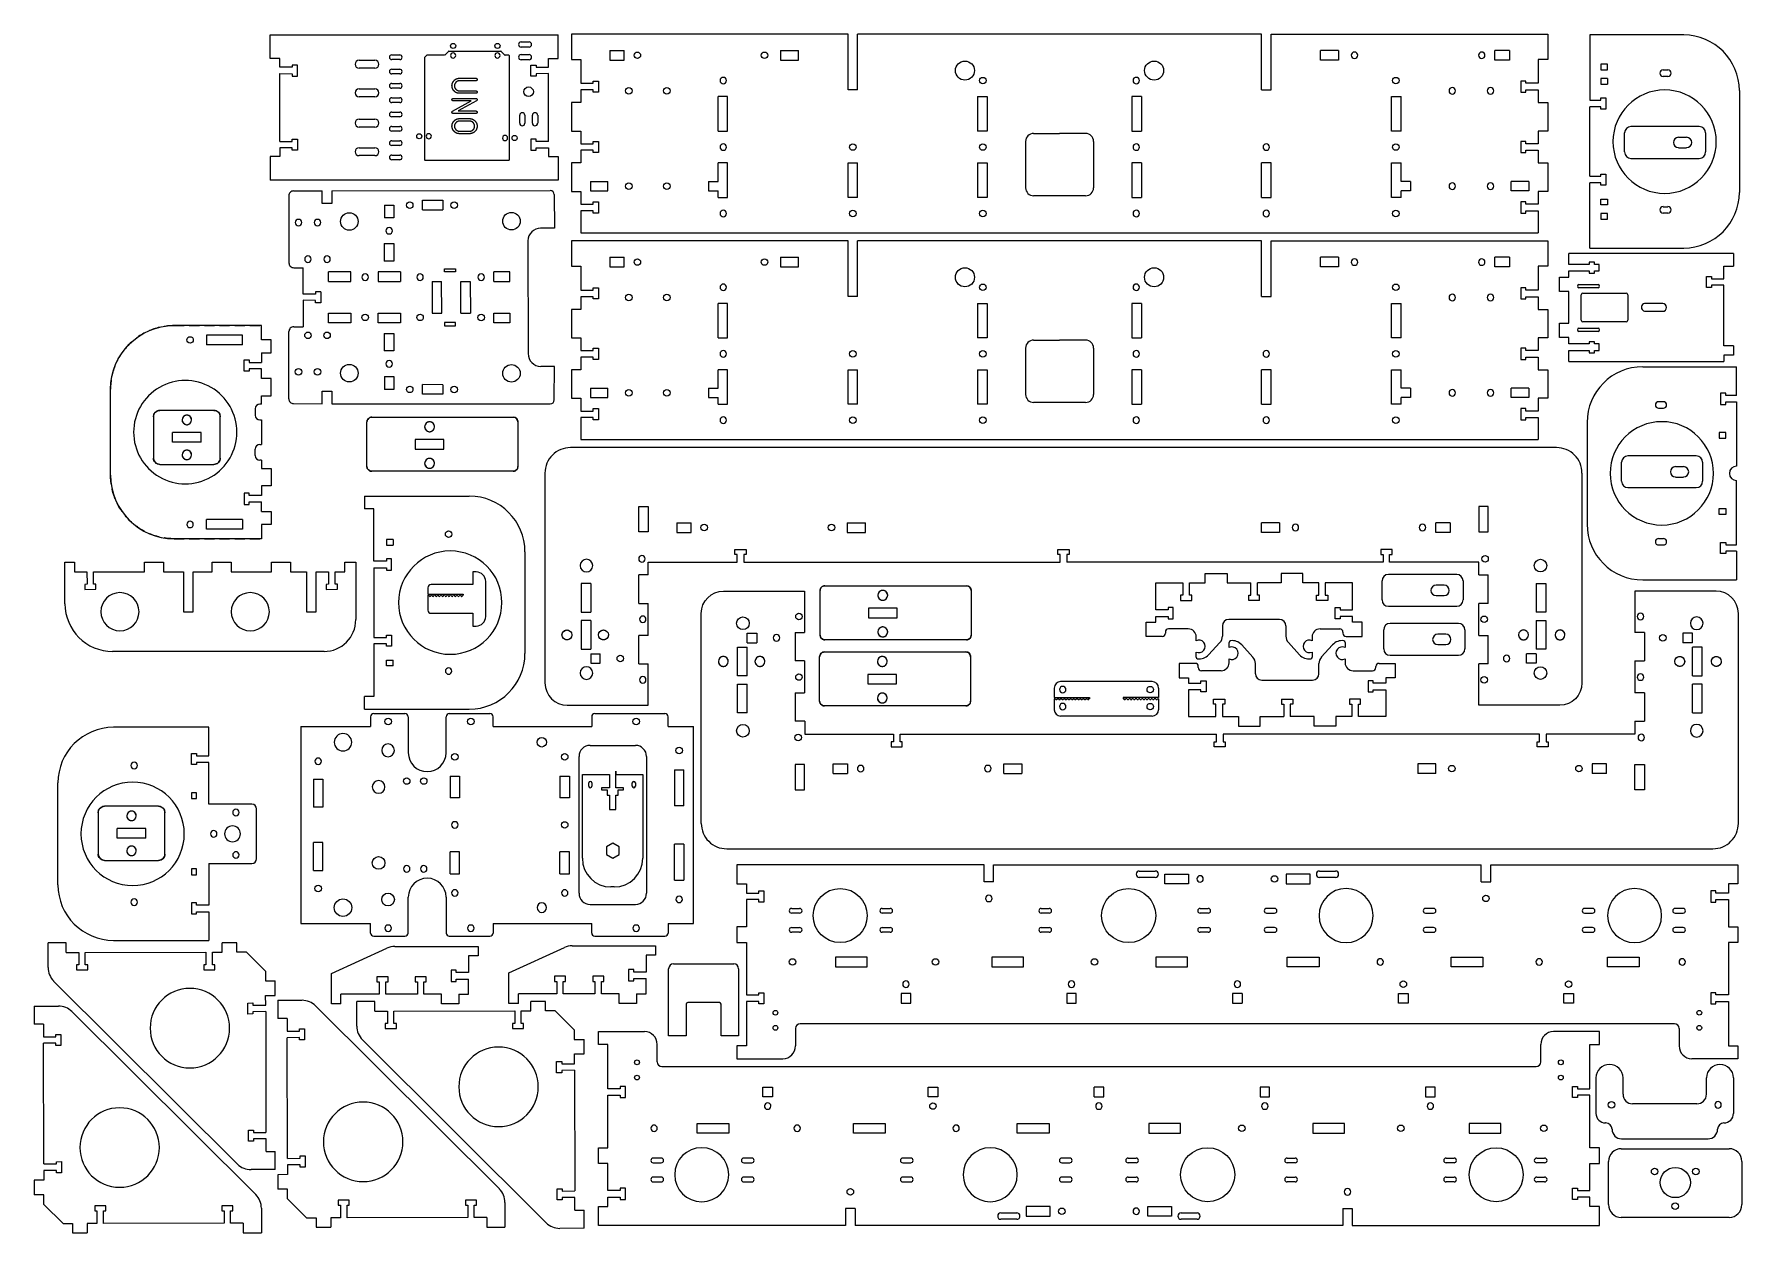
# Model space of a CAD drawing. Header units: millimetres. Extents: x 253 to 1328, y -752 to 2.
import ezdxf

# ---------------------------------------------------------------- set-up
doc = ezdxf.new("R2010")
doc.units = ezdxf.units.MM
doc.linetypes.add('HIDDEN', pattern=[9.525, 6.35, -3.175])
doc.layers.get('0').update_dxf_attribs({"color": 253, "lineweight": 70, "true_color": 0x8faf8f})
doc.layers.add('Hidden', color=58, linetype='HIDDEN', lineweight=70, true_color=0x484805)

msp = doc.modelspace()

# ---------------------------------------------------------------- linework, layer by layer
at = {"color": 38, "lineweight": -3, "true_color": 0x482605}
for p, q in [((401.9, 1.5), (582.9, 1.5)), ((401.9, -13.4), (401.9, 1.5)), ((582.9, -13.4), (582.9, 1.5)), ((1291.1, 1.5), (1232.1, 1.5)), ((1232.1, 1.5), (1232.1, -39.5)), ((514, -8.8), (511.6, -11.2)), ((547, -8.8), (514.2, -8.8)), ((549.5, -11.2), (547.1, -8.8)), ((559.7, -2.8), (564.7, -2.8)), ((564.7, -6.1), (559.7, -6.1)), ((407.9, -13.4), (401.9, -13.4)), ((407.9, -18.8), (407.9, -13.4)), ((415.7, -18.8), (407.9, -18.8)), ((415.7, -17.4), (415.7, -18.8)), ((418.9, -17.4), (415.7, -17.4)), ((418.9, -24.4), (418.9, -17.4)), ((457.7, -14.4), (467.7, -14.4)), ((467.7, -19.4), (457.7, -19.4)), ((478.3, -11), (483.3, -11)), ((483.3, -14), (478.3, -14)), ((478.3, -20), (483.3, -20)), ((498.9, -12.8), (498.9, -77.1)), ((500.2, -11.4), (499, -12.6)), ((511.4, -11.3), (500.4, -11.3)), ((552, -11.3), (549.7, -11.3)), ((552.3, -77.1), (552.3, -11.5)), ((559.7, -10.8), (564.7, -10.8)), ((564.7, -14.1), (559.7, -14.1)), ((565.9, -24.4), (565.9, -17.4)), ((565.9, -17.4), (569.1, -17.4)), ((569.1, -17.4), (569.1, -18.8)), ((569.1, -18.8), (576.9, -18.8)), ((576.9, -18.8), (576.9, -13.4)), ((576.9, -13.4), (582.9, -13.4)), ((1238.9, -16.8), (1238.9, -20.4)), ((1243.1, -16.8), (1238.9, -16.8)), ((1238.9, -20.4), (1243.1, -20.4)), ((1243.1, -20.4), (1243.1, -16.8)), ((1278.1, -20.5), (1281.1, -20.5)), ((407.9, -22.8), (415.7, -22.9)), ((407.9, -65.5), (407.9, -22.8)), ((415.7, -22.9), (415.7, -24.4)), ((415.7, -24.4), (418.9, -24.4)), ((483.3, -23), (478.3, -23)), ((478.3, -29), (483.3, -29)), ((483.3, -32), (478.3, -32)), ((520.9, -25.7), (530.7, -25.7)), ((530.7, -27.3), (522.9, -27.3)), ((569.1, -24.4), (565.9, -24.4)), ((576.9, -22.8), (569.1, -22.9)), ((569.1, -22.9), (569.1, -24.4)), ((576.9, -65.5), (576.9, -22.8)), ((1243.1, -25.8), (1238.9, -25.8)), ((1238.9, -25.8), (1238.9, -29.4)), ((1238.9, -29.4), (1243.1, -29.4)), ((1243.1, -25.8), (1243.1, -29.4)), ((1281.1, -24.6), (1278.1, -24.6)), ((457.7, -32.4), (467.7, -32.4)), ((467.7, -37.4), (457.7, -37.4)), ((478.3, -38), (483.3, -38)), ((483.3, -41), (478.3, -41)), ((516.6, -46.4), (528.2, -40)), ((517.5, -38.4), (530.2, -38.4)), ((528.2, -40), (517.5, -40)), ((531.6, -39.9), (520, -46.3)), ((530.7, -35.2), (520.9, -35.2)), ((522.9, -33.7), (530.7, -33.7)), ((1232.1, -39.5), (1238.9, -39.5)), ((1238.9, -39.5), (1238.9, -38.1)), ((1238.9, -38.1), (1242.1, -38.1)), ((1242.1, -38.1), (1242.1, -45.1)), ((1326.1, -33.5), (1326.1, -97.5)), ((457.7, -51.4), (467.7, -51.4)), ((478.3, -47), (483.3, -47)), ((483.3, -50), (478.3, -50)), ((529.8, -47.9), (518, -47.9)), ((520, -46.3), (529.8, -46.3)), ((520.9, -51.1), (527.3, -51.1)), ((527.3, -52.7), (522.9, -52.7)), ((558.8, -54), (558.8, -49)), ((562.1, -49), (562.1, -54)), ((566.8, -54), (566.8, -49)), ((570.1, -49), (570.1, -54)), ((1238.9, -43.6), (1232.1, -43.6)), ((1232.1, -87.4), (1232.1, -43.6)), ((1238.9, -45.1), (1238.9, -43.6)), ((1242.1, -45.1), (1238.9, -45.1)), ((415.7, -65.4), (415.7, -64)), ((415.7, -64), (418.9, -64)), ((418.9, -64), (418.9, -71)), ((467.7, -56.4), (457.7, -56.4)), ((478.3, -56), (483.3, -56)), ((483.3, -59), (478.3, -59)), ((524.5, -60.6), (520.9, -60.6)), ((522.9, -59), (527.3, -59)), ((565.9, -64), (565.9, -71)), ((569.1, -64), (565.9, -64)), ((569.1, -65.4), (569.1, -64)), ((407.9, -74.9), (401.9, -74.9)), ((401.9, -74.9), (401.9, -89.9)), ((407.9, -65.5), (415.7, -65.4)), ((415.7, -69.5), (407.9, -69.5)), ((407.9, -69.5), (407.9, -74.9)), ((415.7, -71), (415.7, -69.5)), ((418.9, -71), (415.7, -71)), ((457.7, -69.4), (467.7, -69.4)), ((467.7, -74.4), (457.7, -74.4)), ((478.3, -65), (483.3, -65)), ((483.3, -68), (478.3, -68)), ((478.3, -74), (483.3, -74)), ((565.9, -71), (569.1, -71)), ((576.9, -65.5), (569.1, -65.4)), ((569.1, -69.5), (576.9, -69.5)), ((569.1, -71), (569.1, -69.5)), ((576.9, -69.5), (576.9, -74.9)), ((576.9, -74.9), (582.9, -74.9)), ((582.9, -74.9), (582.9, -89.9)), ((483.3, -77), (478.3, -77)), ((499.2, -77.3), (552, -77.3)), ((582.9, -89.9), (401.9, -89.9)), ((416.5, -96.6), (434.6, -96.6)), ((434.6, -104.5), (434.6, -96.6)), ((440.6, -96.6), (578, -96.4)), ((440.6, -96.6), (440.6, -104.5)), ((1232.1, -87.4), (1238.9, -87.4)), ((1238.9, -91.5), (1232.1, -91.5)), ((1232.1, -132.5), (1232.1, -91.5)), ((1238.9, -87.4), (1238.9, -86)), ((1238.9, -86), (1242.1, -86)), ((1238.9, -93), (1238.9, -91.5)), ((1242.1, -93), (1238.9, -93)), ((1242.1, -86), (1242.1, -93)), ((413.5, -99.6), (413.6, -141.9)), ((440.6, -104.5), (434.6, -104.5)), ((473.7, -105.5), (473.7, -113.6)), ((473.7, -105.5), (479.7, -105.5)), ((479.7, -105.5), (479.7, -113.6)), ((497.6, -108.5), (497.6, -102.5)), ((497.6, -102.5), (510.5, -102.5)), ((510.5, -102.5), (510.5, -108.5)), ((580.5, -98.9), (580.6, -120)), ((1238.9, -105.3), (1238.9, -101.7)), ((1238.9, -101.7), (1243.1, -101.7)), ((1243.1, -105.3), (1238.9, -105.3)), ((1243.1, -101.7), (1243.1, -105.3)), ((1278.1, -106.5), (1281.1, -106.5)), ((479.7, -113.6), (473.7, -113.6)), ((497.6, -108.5), (510.5, -108.5)), ((1238.9, -110.7), (1238.9, -114.3)), ((1243.1, -110.7), (1238.9, -110.7)), ((1238.9, -114.3), (1243.1, -114.3)), ((1243.1, -114.3), (1243.1, -110.7)), ((1281.1, -110.6), (1278.1, -110.6)), ((564, -128), (564.1, -198.9)), ((580.6, -120), (572, -120)), ((473.6, -129.7), (473.6, -140.7)), ((473.6, -129.7), (479.6, -129.7)), ((479.6, -129.7), (479.6, -140.7)), ((1322.4, -135.9), (1218.9, -135.9)), ((1218.9, -142.8), (1218.9, -135.9)), ((1232.1, -132.5), (1291.1, -132.5)), ((1322.4, -135.9), (1322.4, -143.9)), ((416.6, -144.9), (422.6, -144.9)), ((422.6, -161.6), (422.6, -144.9)), ((452.6, -147.5), (438.6, -147.5)), ((438.6, -153.5), (438.6, -147.5)), ((452.6, -153.5), (452.6, -147.5)), ((483.7, -147.5), (469.7, -147.5)), ((469.7, -147.5), (469.7, -153.5)), ((479.6, -140.7), (473.6, -140.7)), ((483.7, -147.5), (483.7, -153.5)), ((511.5, -145.5), (518.5, -145.5)), ((511.5, -147.5), (511.5, -145.5)), ((518.5, -147.5), (511.5, -147.5)), ((518.5, -145.5), (518.5, -147.5)), ((552.6, -147.5), (542.6, -147.5)), ((542.6, -153.5), (542.6, -147.5)), ((552.6, -153.5), (552.6, -147.5)), ((1231.7, -142.8), (1218.9, -142.8)), ((1218.9, -146.9), (1231.7, -146.9)), ((1218.9, -150.9), (1218.9, -146.9)), ((1231.7, -141.4), (1231.7, -142.8)), ((1234.9, -141.4), (1231.7, -141.4)), ((1231.7, -146.9), (1231.7, -148.4)), ((1231.7, -148.4), (1234.9, -148.4)), ((1234.9, -142.8), (1234.9, -141.4)), ((1237.9, -142.8), (1234.9, -142.8)), ((1234.9, -146.9), (1237.9, -146.9)), ((1234.9, -148.4), (1234.9, -146.9)), ((1237.9, -146.9), (1237.9, -142.8)), ((1305.4, -157.4), (1305.4, -150.4)), ((1305.4, -150.4), (1308.6, -150.4)), ((1308.6, -150.4), (1308.6, -151.8)), ((1316.4, -151.8), (1316.4, -143.9)), ((1316.4, -143.9), (1322.4, -143.9)), ((433.6, -160), (430.4, -160)), ((430.4, -160), (430.4, -161.6)), ((433.6, -160), (433.6, -166.9)), ((438.6, -153.5), (452.6, -153.5)), ((469.7, -153.5), (483.7, -153.5)), ((503.7, -153.5), (509.7, -153.5)), ((503.7, -153.5), (503.8, -173.5)), ((509.8, -173.5), (509.7, -153.5)), ((521.7, -153.5), (527.7, -153.5)), ((521.8, -173.5), (521.7, -153.5)), ((527.7, -153.5), (527.8, -173.5)), ((542.6, -153.5), (552.6, -153.5)), ((1212.9, -150.9), (1218.9, -150.9)), ((1212.9, -159.9), (1212.9, -150.9)), ((1218.9, -159.9), (1212.9, -159.9)), ((1218.9, -179.8), (1218.9, -159.9)), ((1225.2, -155.5), (1237.2, -155.5)), ((1237.2, -157.5), (1225.2, -157.5)), ((1227.6, -160.9), (1254.9, -160.9)), ((1308.6, -157.4), (1305.4, -157.4)), ((1308.6, -151.8), (1316.4, -151.8)), ((1316.4, -155.9), (1308.6, -155.9)), ((1308.6, -155.9), (1308.6, -157.4)), ((1316.4, -193.9), (1316.4, -155.9)), ((430.4, -161.6), (422.6, -161.6)), ((430.4, -165.4), (422.6, -165.3)), ((422.6, -165.3), (422.6, -182)), ((430.4, -166.9), (430.4, -165.4)), ((433.6, -166.9), (430.4, -166.9)), ((1226.6, -177.9), (1226.6, -161.9)), ((1255.9, -161.9), (1255.9, -177.9)), ((1277.9, -167.3), (1267, -167.3)), ((396.4, -181.3), (341.4, -181.3)), ((396.4, -190.3), (396.4, -181.3)), ((416.6, -182), (422.6, -182)), ((438.6, -173.5), (452.6, -173.5)), ((438.6, -179.5), (438.6, -173.5)), ((452.6, -179.5), (438.6, -179.5)), ((452.6, -173.5), (452.6, -179.5)), ((469.7, -173.5), (483.7, -173.5)), ((469.7, -179.5), (469.7, -173.5)), ((483.7, -179.5), (469.7, -179.5)), ((483.7, -173.5), (483.7, -179.5)), ((503.8, -173.5), (509.8, -173.5)), ((511.5, -179.4), (511.5, -181.4)), ((518.5, -179.4), (511.5, -179.4)), ((511.5, -181.4), (518.5, -181.4)), ((518.5, -181.4), (518.5, -179.4)), ((521.8, -173.5), (527.8, -173.5)), ((542.6, -173.5), (552.6, -173.5)), ((542.6, -179.5), (542.6, -173.5)), ((552.6, -179.5), (542.6, -179.5)), ((552.6, -173.5), (552.6, -179.5)), ((1212.9, -179.8), (1218.9, -179.8)), ((1212.9, -188.8), (1212.9, -179.8)), ((1254.9, -178.9), (1227.6, -178.9)), ((1267.1, -172.3), (1277.8, -172.3)), ((361.8, -187.3), (361.8, -193.3)), ((384.4, -187.3), (361.8, -187.3)), ((384.4, -193.3), (361.8, -193.3)), ((384.4, -193.3), (384.4, -187.3)), ((402.4, -190.3), (396.4, -190.3)), ((402.4, -198.4), (402.4, -190.3)), ((413.5, -227.3), (413.6, -185)), ((473.6, -186.3), (473.6, -197.2)), ((473.6, -186.3), (479.6, -186.3)), ((479.6, -186.3), (479.6, -197.2)), ((1218.9, -188.8), (1212.9, -188.8)), ((1218.9, -192.8), (1218.9, -188.8)), ((1231.7, -192.8), (1218.9, -192.8)), ((1225.2, -182.9), (1237.2, -182.9)), ((1237.2, -184.9), (1225.2, -184.9)), ((1231.7, -191.4), (1231.7, -192.8)), ((1234.9, -191.4), (1231.7, -191.4)), ((1234.9, -192.8), (1234.9, -191.4)), ((1237.9, -192.8), (1234.9, -192.8)), ((1237.9, -196.9), (1237.9, -192.8)), ((385.4, -209.9), (385.4, -202.9)), ((385.4, -202.9), (388.6, -202.9)), ((388.6, -202.9), (388.6, -204.4)), ((396.4, -198.4), (396.4, -204.4)), ((396.4, -198.4), (402.4, -198.4)), ((479.6, -197.2), (473.6, -197.2)), ((1218.9, -196.9), (1231.7, -196.9)), ((1218.9, -203.9), (1218.9, -196.9)), ((1218.9, -203.9), (1316.4, -203.9)), ((1231.7, -196.9), (1231.7, -198.4)), ((1231.7, -198.4), (1234.9, -198.4)), ((1234.9, -196.9), (1237.9, -196.9)), ((1234.9, -198.4), (1234.9, -196.9)), ((1322.4, -193.9), (1316.4, -193.9)), ((1316.4, -199.9), (1316.4, -203.9)), ((1322.4, -199.9), (1316.4, -199.9)), ((1322.4, -193.9), (1322.4, -199.9)), ((388.6, -209.9), (385.4, -209.9)), ((388.6, -204.4), (396.4, -204.4)), ((396.4, -208.5), (388.6, -208.5)), ((388.6, -208.5), (388.6, -209.9)), ((396.4, -214.5), (396.4, -208.5)), ((402.4, -214.5), (396.4, -214.5)), ((402.4, -225.4), (402.4, -214.5)), ((473.7, -213.3), (473.7, -221.5)), ((473.7, -213.3), (479.7, -213.3)), ((479.7, -213.3), (479.7, -221.5)), ((580.6, -206.9), (572.1, -206.9)), ((580.5, -228), (580.6, -206.9)), ((1265.3, -207.2), (1324.3, -207.2)), ((1324.3, -225.2), (1324.3, -207.2)), ((301.4, -275.3), (301.4, -221.3)), ((396.4, -230.6), (396.4, -225.4)), ((396.4, -225.4), (402.4, -225.4)), ((434.6, -230.4), (434.6, -222.5)), ((434.6, -222.5), (440.6, -222.5)), ((440.6, -222.5), (440.6, -230.4)), ((479.7, -221.5), (473.7, -221.5)), ((497.6, -224.4), (497.6, -218.4)), ((510.5, -218.5), (497.6, -218.4)), ((510.5, -224.5), (497.6, -224.4)), ((510.5, -218.5), (510.5, -224.5)), ((1314.3, -223.8), (1314.3, -230.8)), ((1317.5, -223.8), (1314.3, -223.8)), ((1317.5, -225.2), (1317.5, -223.8)), ((1324.3, -225.2), (1317.5, -225.2)), ((366.4, -234.6), (332.4, -234.6)), ((392.4, -233.6), (392.4, -237.6)), ((396.4, -230.6), (395.4, -230.6)), ((416.5, -230.3), (434.6, -230.4)), ((440.6, -230.4), (578, -230.5)), ((1278.3, -229.2), (1275.3, -229.2)), ((1275.3, -233.3), (1278.3, -233.3)), ((1314.3, -230.8), (1317.5, -230.8)), ((1317.5, -229.3), (1324.3, -229.3)), ((1317.5, -230.8), (1317.5, -229.3)), ((1324.3, -229.3), (1324.3, -269.7)), ((328.4, -238.6), (328.4, -264.6)), ((370.4, -264.6), (370.4, -238.6)), ((395.4, -240.6), (396.4, -240.6)), ((396.4, -240.6), (396.4, -256)), ((462.7, -269.9), (462.7, -241.9)), ((465.7, -238.9), (554.7, -238.9)), ((557.7, -241.9), (557.7, -269.9)), ((1230.3, -242.2), (1230.3, -306.2)), ((358.4, -248.6), (340.4, -248.6)), ((340.4, -254.6), (340.4, -248.6)), ((358.4, -254.6), (340.4, -254.6)), ((358.4, -254.6), (358.4, -248.6)), ((395.4, -256), (396.4, -256)), ((493.1, -253), (493.1, -259)), ((511.1, -253), (493.1, -253)), ((511.1, -259), (511.1, -253)), ((1313.3, -248.5), (1313.3, -252.1)), ((1317.5, -248.5), (1313.3, -248.5)), ((1313.3, -252.1), (1317.5, -252.1)), ((1317.5, -252.1), (1317.5, -248.5)), ((392.4, -263), (392.4, -259)), ((396.4, -266), (395.4, -266)), ((396.4, -266), (396.4, -271.2)), ((493.1, -259), (511.1, -259)), ((332.4, -268.6), (366.4, -268.6)), ((396.4, -271.2), (402.4, -271.2)), ((402.4, -271.2), (402.4, -282.1)), ((554.7, -272.9), (465.7, -272.9)), ((1324.3, -319.1), (1324.3, -278.7)), ((385.4, -286.7), (385.4, -293.7)), ((388.6, -286.7), (385.4, -286.7)), ((388.6, -288.1), (388.6, -286.7)), ((396.4, -288.1), (388.6, -288.1)), ((396.4, -282.1), (396.4, -288.1)), ((402.4, -282.1), (396.4, -282.1)), ((461.1, -288.5), (461.1, -296.5)), ((461.1, -288.5), (527.1, -288.5)), ((385.4, -293.7), (388.6, -293.7)), ((388.6, -292.2), (396.4, -292.2)), ((388.6, -293.7), (388.6, -292.2)), ((396.4, -298.2), (396.4, -292.2)), ((396.4, -298.2), (402.4, -298.2)), ((402.4, -298.2), (402.4, -306.3)), ((467.1, -296.5), (461.1, -296.5)), ((467.1, -329.5), (467.1, -296.5)), ((1313.3, -296.4), (1317.5, -296.4)), ((1313.3, -300), (1313.3, -296.4)), ((1317.5, -300), (1313.3, -300)), ((1317.5, -296.4), (1317.5, -300)), ((361.8, -309.3), (361.8, -303.3)), ((384.4, -303.3), (361.8, -303.3)), ((384.4, -309.3), (361.8, -309.3)), ((384.4, -303.3), (384.4, -309.3)), ((402.4, -306.3), (396.4, -306.3)), ((396.4, -306.3), (396.4, -315.3)), ((396.4, -315.3), (341.4, -315.3)), ((479.1, -315.7), (474.9, -315.7)), ((474.9, -315.7), (474.9, -319.3)), ((474.9, -319.3), (479.1, -319.3)), ((479.1, -315.7), (479.1, -319.3)), ((1275.3, -315.2), (1278.3, -315.2)), ((1278.3, -319.3), (1275.3, -319.3)), ((1314.3, -324.7), (1314.3, -317.7)), ((1314.3, -317.7), (1317.5, -317.7)), ((1317.5, -317.7), (1317.5, -319.1)), ((1317.5, -319.1), (1324.3, -319.1)), ((272.7, -330.1), (278.7, -330.1)), ((272.7, -356.2), (272.7, -330.1)), ((278.7, -330.1), (278.7, -336.1)), ((322.7, -330.1), (334.7, -330.1)), ((322.7, -336.1), (322.7, -330.1)), ((334.7, -330.1), (334.7, -336.1)), ((365.3, -330.1), (377.3, -330.1)), ((365.3, -336.1), (365.3, -330.1)), ((377.3, -330.1), (377.3, -336.1)), ((402.7, -330.1), (414.7, -330.1)), ((402.7, -336.1), (402.7, -330.1)), ((414.7, -330.1), (414.7, -336.1)), ((448.7, -330.1), (455.7, -330.1)), ((448.7, -336.1), (448.7, -330.1)), ((455.7, -330.1), (455.7, -366.2)), ((474.9, -329.5), (467.1, -329.5)), ((474.9, -328), (474.9, -329.5)), ((478.1, -328), (474.9, -328)), ((478.1, -335), (478.1, -328)), ((562.1, -323.5), (562.1, -387.5)), ((1317.5, -324.7), (1314.3, -324.7)), ((1324.3, -323.2), (1317.5, -323.2)), ((1317.5, -323.2), (1317.5, -324.7)), ((1324.3, -323.2), (1324.3, -341.2)), ((278.7, -336.1), (286.5, -336.1)), ((286.5, -336.1), (286.6, -343.9)), ((290.7, -336.1), (322.7, -336.1)), ((290.7, -343.9), (290.7, -336.1)), ((334.7, -336.1), (347.3, -336.1)), ((347.3, -336.1), (347.3, -361.2)), ((353.3, -336.1), (365.3, -336.1)), ((353.3, -361.2), (353.3, -336.1)), ((377.3, -336.1), (402.7, -336.1)), ((414.7, -336.1), (424.7, -336.1)), ((424.7, -336.1), (424.7, -361.2)), ((430.7, -336.1), (438.5, -336.1)), ((430.7, -361.2), (430.7, -336.1)), ((438.5, -336.1), (438.6, -343.9)), ((442.7, -336.1), (448.7, -336.1)), ((442.7, -343.9), (442.7, -336.1)), ((467.1, -333.6), (474.9, -333.6)), ((467.1, -333.6), (467.1, -377.4)), ((474.9, -333.6), (474.9, -335)), ((474.9, -335), (478.1, -335)), ((531.4, -336.2), (529.4, -336.2)), ((529.4, -336.2), (529.4, -344.2)), ((537.4, -364.2), (537.4, -342.2)), ((958.9, -343.1), (976, -343.1)), ((958.9, -360.1), (958.9, -343.1)), ((976, -343.1), (976, -350.9)), ((980.1, -343.1), (990.1, -343.1)), ((980.1, -350.9), (980.1, -343.1)), ((990.1, -337.1), (1003.8, -337.1)), ((990.1, -343.1), (990.1, -337.1)), ((1003.8, -337.1), (1003.8, -343.1)), ((1003.8, -343.1), (1018.8, -343.1)), ((1018.8, -350.9), (1018.8, -343.1)), ((1037.9, -343.1), (1022.9, -343.1)), ((1022.9, -350.9), (1022.9, -343.1)), ((1051.5, -337.1), (1037.9, -337.1)), ((1037.9, -337.1), (1037.9, -343.1)), ((1051.5, -343.1), (1051.5, -337.1)), ((1061.5, -343.1), (1051.5, -343.1)), ((1061.5, -350.9), (1061.5, -343.1)), ((1082.8, -343.1), (1065.6, -343.1)), ((1065.6, -343.1), (1065.6, -350.9)), ((1082.8, -360.1), (1082.8, -343.1)), ((1265.3, -341.2), (1324.3, -341.2)), ((286.6, -343.9), (285.2, -344)), ((285.2, -344), (285.2, -347.2)), ((285.2, -347.2), (292.2, -347.1)), ((292.2, -343.9), (290.7, -343.9)), ((292.2, -347.1), (292.2, -343.9)), ((438.6, -343.9), (437.1, -344)), ((437.1, -344), (437.1, -347.2)), ((437.1, -347.2), (444.1, -347.1)), ((444.1, -343.9), (442.7, -343.9)), ((444.1, -347.1), (444.1, -343.9)), ((501, -346.2), (501, -350.2)), ((501, -350.2), (523.3, -350.2)), ((501.6, -350.9), (501, -350.9)), ((501, -350.9), (501, -360.2)), ((529.4, -344.2), (503, -344.2)), ((503.6, -350.9), (503, -350.9)), ((505.6, -350.9), (505, -350.9)), ((507.6, -350.9), (507, -350.9)), ((509.6, -350.9), (509, -350.9)), ((511.6, -350.9), (511, -350.9)), ((513.6, -350.9), (513, -350.9)), ((515.6, -350.9), (515, -350.9)), ((517.6, -350.9), (517, -350.9)), ((519.6, -350.9), (519, -350.9)), ((521.6, -350.9), (521, -350.9)), ((522.8, -350.9), (523.3, -350.9)), ((523.3, -350.2), (523.3, -350.9)), ((747.8, -375.9), (747.8, -347.9)), ((750.8, -344.9), (839.8, -344.9)), ((842.8, -347.9), (842.8, -375.9)), ((974.6, -350.9), (974.6, -354.1)), ((976, -350.9), (974.6, -350.9)), ((974.6, -354.1), (981.6, -354.1)), ((981.6, -350.9), (980.1, -350.9)), ((981.6, -354.1), (981.6, -350.9)), ((1017.4, -354.1), (1017.4, -350.9)), ((1017.4, -350.9), (1018.8, -350.9)), ((1024.3, -354.1), (1017.4, -354.1)), ((1024.3, -350.9), (1022.9, -350.9)), ((1024.3, -354.1), (1024.3, -350.9)), ((1060.1, -354.1), (1060.1, -350.9)), ((1060.1, -350.9), (1061.5, -350.9)), ((1067.1, -354.1), (1060.1, -354.1)), ((1065.6, -350.9), (1067.1, -350.9)), ((1067.1, -350.9), (1067.1, -354.1)), ((347.3, -361.2), (353.3, -361.2)), ((424.7, -361.2), (430.7, -361.2)), ((503, -362.2), (529.4, -362.2)), ((529.4, -362.2), (529.4, -370.2)), ((778.2, -359), (778.2, -365)), ((796.2, -359), (778.2, -359)), ((778.2, -365), (796.2, -365)), ((796.2, -365), (796.2, -359)), ((966.7, -360.1), (958.9, -360.1)), ((958.9, -364.2), (966.7, -364.2)), ((958.9, -367.7), (958.9, -364.2)), ((966.7, -358.6), (966.7, -360.1)), ((969.9, -358.6), (966.7, -358.6)), ((966.7, -364.2), (966.7, -365.6)), ((969.9, -365.6), (969.9, -358.6)), ((1071.8, -365.6), (1071.8, -358.6)), ((1071.8, -358.6), (1075, -358.6)), ((1075, -358.6), (1075, -360.1)), ((1075, -360.1), (1082.8, -360.1)), ((1082.8, -364.2), (1075, -364.2)), ((1075, -364.2), (1075, -365.6)), ((1082.8, -367.7), (1082.8, -364.2)), ((474.9, -377.4), (474.9, -375.9)), ((474.9, -375.9), (478.1, -375.9)), ((478.1, -375.9), (478.1, -382.9)), ((529.4, -370.2), (531.4, -370.2)), ((952.9, -367.7), (958.9, -367.7)), ((952.9, -376.7), (952.9, -367.7)), ((965, -374), (965, -374.7)), ((966.7, -365.6), (969.9, -365.6)), ((979.4, -372), (967, -372)), ((1000.9, -370.1), (1000.9, -376.6)), ((1036.8, -366.1), (1004.9, -366.1)), ((1040.8, -370.1), (1040.8, -376.6)), ((1062.3, -372), (1074.7, -372)), ((1075, -365.6), (1071.8, -365.6)), ((1076.7, -374), (1076.7, -374.7)), ((1088.8, -367.7), (1082.8, -367.7)), ((1088.8, -376.7), (1088.8, -367.7)), ((435.7, -386.2), (302.7, -386.2)), ((467.1, -377.4), (474.9, -377.4)), ((474.9, -381.5), (467.1, -381.5)), ((467.1, -381.5), (467.1, -414.5)), ((474.9, -382.9), (474.9, -381.5)), ((478.1, -382.9), (474.9, -382.9)), ((750.5, -386.5), (839.5, -386.5)), ((839.8, -378.9), (750.8, -378.9)), ((963, -376.7), (952.9, -376.7)), ((984.4, -379.5), (984.4, -377)), ((984.4, -389.8), (984.4, -386.6)), ((999.3, -380.6), (992.2, -388.3)), ((1005.1, -383.7), (1005.1, -380.5)), ((1020, -389.7), (1013, -382)), ((1042.4, -380.6), (1049.4, -388.3)), ((1057.3, -377), (1057.3, -379.5)), ((1057.3, -386.6), (1057.3, -389.8)), ((1063.1, -389.7), (1070.2, -382)), ((1078.1, -380.5), (1078.1, -383.7)), ((1078.7, -376.7), (1088.8, -376.7)), ((474.9, -391.6), (479.1, -391.6)), ((474.9, -395.2), (474.9, -391.6)), ((479.1, -395.2), (474.9, -395.2)), ((479.1, -395.2), (479.1, -391.6)), ((747.5, -417.5), (747.5, -389.5)), ((842.5, -389.5), (842.5, -417.5)), ((983.7, -393.7), (973.6, -393.7)), ((973.6, -393.7), (973.6, -402.7)), ((985.7, -396.3), (985.7, -395.7)), ((1005.1, -393.3), (1005.1, -390.9)), ((1021.6, -400.2), (1021.6, -393.8)), ((1061.6, -400.2), (1061.6, -393.8)), ((1078.1, -390.9), (1078.1, -393.3)), ((1097.4, -396.3), (1097.4, -395.7)), ((1099.4, -393.7), (1109.6, -393.7)), ((1109.6, -393.7), (1109.6, -402.7)), ((777.9, -400.6), (777.9, -406.6)), ((795.9, -400.6), (777.9, -400.6)), ((777.9, -406.6), (795.9, -406.6)), ((795.9, -406.6), (795.9, -400.6)), ((956.7, -405.2), (899.1, -405.2)), ((973.6, -402.7), (979.6, -402.7)), ((979.6, -402.7), (979.6, -406.2)), ((979.6, -406.2), (987.4, -406.2)), ((987.4, -406.2), (987.4, -404.7)), ((987.4, -404.7), (990.6, -404.7)), ((1000.1, -398.3), (987.7, -398.3)), ((990.6, -404.7), (990.6, -411.7)), ((1025.6, -404.2), (1057.6, -404.2)), ((1083.1, -398.3), (1095.4, -398.3)), ((1092.6, -404.7), (1092.6, -411.7)), ((1095.8, -404.7), (1092.6, -404.7)), ((1095.8, -406.2), (1095.8, -404.7)), ((1103.6, -406.2), (1095.8, -406.2)), ((1103.6, -402.7), (1103.6, -406.2)), ((1109.6, -402.7), (1103.6, -402.7)), ((467.1, -414.5), (461.1, -414.5)), ((461.1, -422.5), (461.1, -414.5)), ((895.1, -409.2), (895.1, -415.2)), ((895.1, -415.2), (917.3, -415.2)), ((895.1, -415.9), (895.1, -422.9)), ((895.1, -415.9), (895.7, -415.9)), ((897.1, -415.9), (897.7, -415.9)), ((899.1, -415.9), (899.7, -415.9)), ((901.1, -415.9), (901.7, -415.9)), ((903.1, -415.9), (903.7, -415.9)), ((905.1, -415.9), (905.7, -415.9)), ((907.1, -415.9), (907.7, -415.9)), ((909.1, -415.9), (909.7, -415.9)), ((911.1, -415.9), (911.7, -415.9)), ((913.1, -415.9), (913.7, -415.9)), ((915.1, -415.9), (915.7, -415.9)), ((917.3, -415.9), (916.8, -415.9)), ((917.3, -415.2), (917.3, -415.9)), ((938.5, -415.2), (938.5, -415.9)), ((960.7, -415.2), (938.5, -415.2)), ((938.5, -415.9), (939, -415.9)), ((940.8, -415.9), (940.2, -415.9)), ((942.8, -415.9), (942.2, -415.9)), ((944.8, -415.9), (944.2, -415.9)), ((946.8, -415.9), (946.2, -415.9)), ((948.8, -415.9), (948.2, -415.9)), ((950.8, -415.9), (950.2, -415.9)), ((952.8, -415.9), (952.2, -415.9)), ((954.8, -415.9), (954.2, -415.9)), ((956.8, -415.9), (956.2, -415.9)), ((958.8, -415.9), (958.2, -415.9)), ((960.7, -415.9), (960.2, -415.9)), ((960.7, -409.2), (960.7, -415.2)), ((960.7, -415.9), (960.7, -422.9)), ((987.4, -410.3), (979.6, -410.3)), ((979.6, -410.3), (979.6, -427.2)), ((987.4, -411.7), (987.4, -410.3)), ((990.6, -411.7), (987.4, -411.7)), ((995.3, -419.4), (995.3, -416.2)), ((995.3, -416.2), (1002.3, -416.2)), ((1002.3, -416.2), (1002.3, -419.4)), ((1038.1, -416.2), (1038.1, -419.4)), ((1038.1, -416.2), (1045.1, -416.2)), ((1045.1, -416.2), (1045.1, -419.4)), ((1080.8, -416.2), (1080.8, -419.4)), ((1087.8, -416.2), (1080.8, -416.2)), ((1087.8, -419.4), (1087.8, -416.2)), ((1092.6, -411.7), (1095.8, -411.7)), ((1095.8, -410.3), (1103.6, -410.3)), ((1095.8, -411.7), (1095.8, -410.3)), ((1103.6, -410.3), (1103.6, -427.2)), ((461.1, -422.5), (527.1, -422.5)), ((465, -427.3), (465, -433.3)), ((467, -425.3), (486.6, -425.3)), ((488.6, -427.3), (488.6, -449.9)), ((512.5, -449.9), (512.5, -427.3)), ((514.5, -425.3), (540.1, -425.3)), ((542.1, -433.3), (542.1, -427.3)), ((604.1, -427.3), (604.1, -433.3)), ((606.1, -425.3), (650.1, -425.3)), ((652.1, -433.3), (652.1, -427.3)), ((839.5, -420.5), (750.5, -420.5)), ((956.7, -426.9), (899.1, -426.9)), ((979.6, -427.2), (996.8, -427.2)), ((996.8, -419.4), (995.3, -419.4)), ((996.8, -427.2), (996.8, -419.4)), ((1002.3, -419.4), (1000.9, -419.4)), ((1000.9, -419.4), (1000.9, -427.2)), ((1000.9, -427.2), (1010.9, -427.2)), ((1010.9, -427.2), (1010.9, -433.2)), ((1024.6, -433.2), (1024.6, -427.2)), ((1024.6, -427.2), (1039.6, -427.2)), ((1038.1, -419.4), (1039.6, -419.4)), ((1039.6, -419.4), (1039.6, -427.2)), ((1045.1, -419.4), (1043.6, -419.4)), ((1043.6, -419.4), (1043.6, -427.2)), ((1058.6, -427.2), (1043.6, -427.2)), ((1058.6, -433.2), (1058.6, -427.2)), ((1072.3, -427.2), (1072.3, -433.2)), ((1082.3, -427.2), (1072.3, -427.2)), ((1080.8, -419.4), (1082.3, -419.4)), ((1082.3, -419.4), (1082.3, -427.2)), ((1086.4, -419.4), (1087.8, -419.4)), ((1086.4, -427.2), (1086.4, -419.4)), ((1103.6, -427.2), (1086.4, -427.2)), ((363.3, -433.9), (303.3, -433.9)), ((363.3, -451.9), (363.3, -433.9)), ((421, -433.3), (465, -433.3)), ((421, -433.3), (421, -557.3)), ((542.1, -433.3), (604.1, -433.3)), ((652.1, -433.3), (668.1, -433.3)), ((668.1, -557.3), (668.1, -433.3)), ((1010.9, -433.2), (1024.6, -433.2)), ((1072.3, -433.2), (1058.6, -433.2)), ((352.3, -457.4), (352.3, -450.4)), ((352.3, -450.4), (355.5, -450.4)), ((355.5, -450.4), (355.5, -451.9)), ((603.1, -445.3), (631.6, -445.3)), ((355.5, -457.4), (352.3, -457.4)), ((355.5, -451.9), (363.3, -451.9)), ((363.3, -456), (355.5, -456)), ((355.5, -456), (355.5, -457.4)), ((363.3, -482.2), (363.3, -456)), ((596.1, -538.3), (596.1, -452.3)), ((619.3, -461.5), (619.3, -463.5)), ((619.3, -463.5), (619.3, -461.5)), ((619.3, -461.5), (619.3, -461.5)), ((638.6, -452.3), (638.6, -538.3)), ((656.1, -460.6), (662.1, -460.6)), ((656.1, -460.6), (656.1, -483.2)), ((662.1, -483.2), (662.1, -460.6)), ((268.3, -532.9), (268.3, -468.9)), ((429, -466.6), (435, -466.6)), ((429, -466.6), (429, -484.2)), ((435, -466.6), (435, -484.2)), ((515, -464.6), (515, -478.3)), ((515, -464.6), (521, -464.6)), ((521, -464.6), (521, -478.3)), ((584.1, -464.6), (584.1, -478.3)), ((584.1, -464.6), (590.1, -464.6)), ((590.1, -464.6), (590.1, -478.3)), ((598.2, -463.5), (615.2, -463.5)), ((598.2, -516.3), (598.2, -463.5)), ((602.2, -470.9), (602.2, -468.9)), ((604.2, -468.9), (604.2, -470.9)), ((610.2, -471.9), (610.2, -473.3)), ((615.2, -471.9), (610.2, -471.9)), ((615.2, -463.5), (615.2, -471.9)), ((619.3, -471.9), (619.3, -463.5)), ((619.3, -463.5), (636.2, -463.5)), ((624.2, -471.9), (619.3, -471.9)), ((624.2, -473.3), (624.2, -471.9)), ((629.6, -470.9), (629.6, -468.9)), ((631.6, -468.9), (631.6, -470.9)), ((636.2, -463.5), (636.2, -516.3)), ((352.3, -475.1), (352.3, -478.7)), ((355.5, -475.1), (352.3, -475.1)), ((352.3, -478.7), (355.5, -478.7)), ((355.5, -478.7), (355.5, -475.1)), ((390.3, -482.2), (363.3, -482.2)), ((521, -478.3), (515, -478.3)), ((590.1, -478.3), (584.1, -478.3)), ((610.2, -473.3), (613.8, -473.3)), ((613.8, -473.3), (613.8, -476.5)), ((613.8, -476.5), (615.2, -476.5)), ((615.2, -476.5), (615.2, -485.7)), ((619.3, -476.5), (620.8, -476.5)), ((619.3, -485.7), (619.3, -476.5)), ((620.8, -473.3), (624.2, -473.3)), ((620.8, -476.5), (620.8, -473.3)), ((662.1, -483.2), (656.1, -483.2)), ((293.6, -487.6), (293.6, -513.6)), ((331.6, -483.6), (297.6, -483.6)), ((335.6, -513.6), (335.6, -487.6)), ((393.3, -516.6), (393.3, -485.2)), ((435, -484.2), (429, -484.2)), ((615.2, -485.7), (619.3, -485.7)), ((323.6, -497.6), (305.6, -497.6)), ((305.6, -503.6), (305.6, -497.6)), ((323.6, -503.6), (305.6, -503.6)), ((323.6, -503.6), (323.6, -497.6)), ((435, -506.3), (429, -506.3)), ((429, -524), (429, -506.3)), ((435, -524), (435, -506.3)), ((515, -526), (515, -512.2)), ((521, -512.2), (515, -512.2)), ((521, -526), (521, -512.2)), ((584.1, -526), (584.1, -512.2)), ((590.1, -512.2), (584.1, -512.2)), ((590.1, -526), (590.1, -512.2)), ((617.3, -506.8), (613.3, -509.1)), ((613.3, -509.1), (613.3, -513.8)), ((613.3, -513.8), (617.3, -516.1)), ((621.3, -509.1), (617.3, -506.8)), ((617.3, -516.1), (621.3, -513.8)), ((621.3, -513.8), (621.3, -509.1)), ((662.1, -507.3), (656.1, -507.3)), ((656.1, -530), (656.1, -507.3)), ((662.1, -507.3), (662.1, -530)), ((297.6, -517.6), (331.6, -517.6)), ((355.5, -523), (352.3, -523)), ((352.3, -523), (352.3, -526.6)), ((355.5, -526.6), (355.5, -523)), ((363.3, -519.6), (390.3, -519.6)), ((363.3, -519.6), (363.3, -545.8)), ((429, -524), (435, -524)), ((515, -526), (521, -526)), ((584.1, -526), (590.1, -526)), ((352.3, -526.6), (355.5, -526.6)), ((618.2, -534.3), (616.2, -534.3)), ((656.1, -530), (662.1, -530)), ((352.3, -544.3), (352.3, -551.3)), ((355.5, -544.3), (352.3, -544.3)), ((355.5, -545.8), (355.5, -544.3)), ((363.3, -545.8), (355.5, -545.8)), ((488.6, -563.3), (488.6, -540.7)), ((512.5, -540.7), (512.5, -563.3)), ((603.1, -545.3), (631.6, -545.3)), ((352.3, -551.3), (355.5, -551.3)), ((355.5, -549.9), (363.3, -549.9)), ((355.5, -551.3), (355.5, -549.9)), ((363.3, -549.9), (363.3, -567.9)), ((421, -557.3), (465, -557.3)), ((465, -563.3), (465, -557.3)), ((542.1, -557.3), (542.1, -563.3)), ((542.1, -557.3), (604.1, -557.3)), ((604.1, -563.3), (604.1, -557.3)), ((652.1, -557.3), (668.1, -557.3)), ((652.1, -557.3), (652.1, -563.3)), ((303.3, -567.9), (363.3, -567.9)), ((467, -565.3), (486.6, -565.3)), ((514.5, -565.3), (540.1, -565.3)), ((606.1, -565.3), (650.1, -565.3)), ((273.5, -569.5), (262.1, -569.5)), ((262.1, -585), (262.1, -569.5)), ((273.5, -575.6), (273.5, -569.5)), ((273.5, -575.6), (281.4, -575.6)), ((281.4, -575.6), (281.4, -583.3)), ((285.5, -575.5), (361.4, -575.4)), ((285.5, -583.3), (285.5, -575.5)), ((361.4, -575.4), (361.4, -583.3)), ((365.5, -575.4), (371.7, -575.4)), ((365.5, -583.3), (365.5, -575.4)), ((380.9, -569.5), (371.7, -569.5)), ((371.7, -575.4), (371.7, -569.5)), ((380.9, -575.4), (380.9, -569.5)), ((386.9, -575.3), (380.9, -575.4)), ((386.9, -575.3), (398.9, -587.3)), ((440.3, -588.7), (475.2, -572.8)), ((480.2, -571.7), (532.6, -571.7)), ((532.6, -577.7), (526.6, -577.7)), ((526.6, -577.7), (526.6, -588.2)), ((532.6, -571.7), (532.6, -577.7)), ((552, -588.3), (586.9, -572.4)), ((591.9, -571.3), (644.3, -571.3)), ((644.3, -577.3), (638.3, -577.3)), ((638.3, -577.3), (638.3, -587.8)), ((644.3, -571.3), (644.3, -577.3)), ((280, -583.3), (280, -586.5)), ((281.4, -583.3), (280, -583.3)), ((280, -586.5), (287, -586.5)), ((287, -583.3), (285.5, -583.3)), ((287, -586.5), (287, -583.3)), ((360, -583.3), (360, -586.5)), ((361.4, -583.3), (360, -583.3)), ((360, -586.5), (367, -586.5)), ((367, -583.3), (365.5, -583.3)), ((367, -586.5), (367, -583.3)), ((398.9, -587.3), (398.9, -593.3)), ((440.3, -607.8), (440.3, -588.7)), ((469, -590.8), (469, -594)), ((476, -590.8), (469, -590.8)), ((476, -594), (476, -590.8)), ((493, -590.8), (493, -594)), ((500, -590.8), (493, -590.8)), ((500, -594), (500, -590.8)), ((515.6, -586.7), (515.6, -593.7)), ((518.8, -586.7), (515.6, -586.7)), ((518.8, -588.2), (518.8, -586.7)), ((526.6, -588.2), (518.8, -588.2)), ((552, -607.5), (552, -588.3)), ((580.7, -590.5), (580.7, -593.7)), ((587.7, -590.5), (580.7, -590.5)), ((587.7, -593.7), (587.7, -590.5)), ((604.7, -590.5), (604.7, -593.7)), ((611.7, -590.5), (604.7, -590.5)), ((611.7, -593.7), (611.7, -590.5)), ((627.3, -586.3), (627.3, -593.3)), ((630.5, -586.3), (627.3, -586.3)), ((630.5, -587.8), (630.5, -586.3)), ((638.3, -587.8), (630.5, -587.8)), ((652.5, -628), (652.5, -585.7)), ((655.5, -582.7), (693.5, -582.7)), ((696.5, -585.7), (696.5, -628)), ((265.6, -593.5), (381.3, -708.6)), ((398.9, -593.3), (404.9, -593.3)), ((404.9, -593.3), (405, -593.4)), ((405, -602.5), (405, -593.4)), ((469, -594), (470.4, -594)), ((470.4, -594), (470.4, -601.8)), ((474.5, -594), (476, -594)), ((474.5, -601.8), (474.5, -594)), ((493, -594), (494.4, -594)), ((494.4, -594), (494.4, -601.8)), ((498.5, -594), (500, -594)), ((498.5, -601.8), (498.5, -594)), ((515.6, -593.7), (518.8, -593.7)), ((518.8, -592.3), (526.6, -592.3)), ((518.8, -593.7), (518.8, -592.3)), ((526.6, -601.8), (526.6, -592.3)), ((558, -607.5), (558, -601.5)), ((582.1, -601.5), (558, -601.5)), ((580.7, -593.7), (582.1, -593.7)), ((582.1, -593.7), (582.1, -601.5)), ((586.2, -593.7), (587.7, -593.7)), ((586.2, -601.5), (586.2, -593.7)), ((606.1, -601.5), (586.2, -601.5)), ((604.7, -593.7), (606.1, -593.7)), ((606.1, -593.7), (606.1, -601.5)), ((610.2, -593.7), (611.7, -593.7)), ((610.2, -601.5), (610.2, -593.7)), ((621.3, -601.5), (610.2, -601.5)), ((621.3, -607.5), (621.3, -601.5)), ((627.3, -593.3), (630.5, -593.3)), ((630.5, -591.9), (638.3, -591.9)), ((630.5, -593.3), (630.5, -591.9)), ((632.3, -601.5), (638.3, -601.5)), ((632.3, -601.5), (632.3, -607.5)), ((638.3, -601.5), (638.3, -591.9)), ((253.3, -609.2), (268.6, -609.2)), ((253.3, -609.2), (253.3, -620.6)), ((387.8, -607.3), (391, -607.2)), ((387.8, -614.3), (387.8, -607.3)), ((391, -607.2), (391, -608.7)), ((391, -608.7), (399, -608.7)), ((399, -608.7), (398.9, -602.5)), ((398.9, -602.5), (405, -602.5)), ((406.6, -605.6), (421.8, -605.6)), ((406.6, -605.6), (406.6, -617)), ((546, -724.2), (430.4, -609.1)), ((446.3, -607.8), (440.3, -607.8)), ((446.3, -607.8), (446.3, -601.8)), ((470.4, -601.8), (446.3, -601.8)), ((467.7, -606.3), (456.3, -606.3)), ((456.3, -621.9), (456.3, -606.3)), ((467.7, -612.5), (467.7, -606.3)), ((494.4, -601.8), (474.5, -601.8)), ((479.7, -612.4), (555.7, -612.3)), ((509.6, -601.8), (498.5, -601.8)), ((509.6, -607.8), (509.6, -601.8)), ((520.6, -607.8), (509.6, -607.8)), ((520.6, -601.8), (526.6, -601.8)), ((520.6, -601.8), (520.6, -607.8)), ((558, -607.5), (552, -607.5)), ((555.7, -612.3), (555.7, -620.2)), ((559.7, -612.3), (565.9, -612.3)), ((559.7, -620.2), (559.7, -612.3)), ((575.1, -606.3), (565.9, -606.3)), ((565.9, -612.3), (565.9, -606.3)), ((575.1, -612.2), (575.1, -606.3)), ((581.1, -612.2), (575.1, -612.2)), ((581.1, -612.2), (593.1, -624.2)), ((632.3, -607.5), (621.3, -607.5)), ((663.5, -608), (663.5, -628)), ((684.5, -607), (664.5, -607)), ((685.5, -628), (685.5, -608)), ((259.2, -620.6), (253.3, -620.6)), ((259.2, -620.6), (259.2, -628.5)), ((392.7, -727.8), (277.1, -612.7)), ((391, -614.2), (387.8, -614.3)), ((399, -612.7), (391, -612.8)), ((391, -612.8), (391, -614.2)), ((399, -612.7), (399.1, -688.7)), ((412.5, -617), (406.6, -617)), ((412.5, -617), (412.5, -625)), ((467.7, -612.5), (475.7, -612.4)), ((474.2, -620.2), (474.2, -623.4)), ((475.7, -620.2), (474.2, -620.2)), ((475.7, -612.4), (475.7, -620.2)), ((479.7, -620.2), (479.7, -612.4)), ((481.2, -620.2), (479.7, -620.2)), ((481.2, -623.4), (481.2, -620.2)), ((554.2, -620.2), (554.2, -623.4)), ((555.7, -620.2), (554.2, -620.2)), ((561.2, -620.2), (559.7, -620.2)), ((561.2, -623.4), (561.2, -620.2)), ((259.2, -628.5), (267, -628.5)), ((259.4, -708.5), (259.2, -632.6)), ((267, -632.6), (259.2, -632.6)), ((267, -627.1), (270.2, -627)), ((267, -628.5), (267, -627.1)), ((267, -634), (267, -632.6)), ((270.2, -627), (270.2, -634)), ((412.5, -625), (420.2, -624.9)), ((420.2, -629), (412.5, -629.1)), ((412.7, -705), (412.5, -629.1)), ((420.2, -624.9), (420.2, -623.5)), ((420.2, -623.5), (423.4, -623.5)), ((420.3, -630.5), (420.2, -629)), ((423.5, -630.5), (420.3, -630.5)), ((423.4, -623.5), (423.5, -630.5)), ((459.8, -630.4), (575.5, -745.5)), ((474.2, -623.4), (481.2, -623.4)), ((554.2, -623.4), (561.2, -623.4)), ((593.1, -624.2), (593.1, -630.2)), ((593.1, -630.2), (599.1, -630.2)), ((599.1, -630.2), (599.3, -630.3)), ((599.3, -639.3), (599.3, -630.3)), ((663.5, -628), (652.5, -628)), ((696.5, -628), (685.5, -628)), ((270.2, -634), (267, -634)), ((582, -651.1), (582, -644.1)), ((582, -644.1), (585.2, -644.1)), ((585.2, -644.1), (585.2, -645.6)), ((593.2, -645.5), (593.2, -639.3)), ((593.2, -639.3), (599.3, -639.3)), ((585.2, -651.1), (582, -651.1)), ((585.2, -645.6), (593.2, -645.5)), ((593.2, -649.6), (585.2, -649.7)), ((585.2, -649.7), (585.2, -651.1)), ((593.2, -649.6), (593.4, -725.5)), ((1235.9, -654.4), (1235.9, -676.7)), ((1252.9, -664.7), (1252.9, -654.4)), ((1305.4, -664.7), (1305.4, -654.4)), ((1322.4, -654.4), (1322.4, -676.7)), ((1299.4, -670.7), (1258.9, -670.7)), ((388.2, -694.2), (388.2, -687.2)), ((388.2, -687.2), (391.4, -687.2)), ((391.4, -687.2), (391.4, -688.7)), ((1242, -682.7), (1241.9, -682.7)), ((1316.4, -682.7), (1316.4, -682.7)), ((391.4, -694.2), (388.2, -694.2)), ((391.4, -688.7), (399.1, -688.7)), ((399.2, -692.7), (391.4, -692.8)), ((391.4, -692.8), (391.4, -694.2)), ((399.2, -700.7), (399.2, -692.7)), ((1252, -692.7), (1306.4, -692.7)), ((259.4, -708.5), (267.4, -708.5)), ((267.4, -707.1), (270.6, -707)), ((267.4, -708.5), (267.4, -707.1)), ((270.6, -707), (270.6, -714)), ((399.2, -700.7), (405, -700.7)), ((405, -712.1), (405, -700.7)), ((412.7, -705), (420.6, -704.9)), ((420.6, -709), (412.7, -709.1)), ((412.7, -709.1), (412.7, -715.2)), ((420.6, -704.9), (420.6, -703.5)), ((420.6, -703.5), (423.8, -703.5)), ((420.6, -710.5), (420.6, -709)), ((423.8, -703.5), (423.8, -710.5)), ((1243.8, -734.1), (1243.8, -706.9)), ((1251.8, -698.9), (1319.7, -698.9)), ((1327.7, -706.9), (1327.7, -734.1)), ((259.4, -718.8), (253.3, -718.8)), ((253.3, -718.8), (253.3, -727.9)), ((267.4, -712.6), (259.4, -712.6)), ((259.4, -712.6), (259.4, -718.8)), ((267.4, -714), (267.4, -712.6)), ((270.6, -714), (267.4, -714)), ((405, -712.1), (389.8, -712.1)), ((412.7, -715.2), (406.6, -715.3)), ((406.6, -715.3), (406.6, -724.3)), ((423.8, -710.5), (420.6, -710.5)), ((253.5, -728), (253.3, -727.9)), ((259.5, -728), (253.5, -728)), ((259.5, -734), (259.5, -728)), ((406.7, -724.4), (406.6, -724.3)), ((412.7, -724.4), (406.7, -724.4)), ((412.7, -730.4), (412.7, -724.4)), ((424.7, -742.4), (412.7, -730.4)), ((582.4, -731.1), (582.4, -724.1)), ((582.4, -724.1), (585.6, -724.1)), ((585.6, -724.1), (585.6, -725.6)), ((585.6, -725.6), (593.4, -725.5)), ((593.4, -729.6), (585.6, -729.7)), ((585.6, -729.7), (585.6, -731.1)), ((593.4, -737.6), (593.4, -729.6)), ((271.5, -746), (259.5, -734)), ((291.4, -734.8), (291.4, -738)), ((298.4, -734.8), (291.4, -734.8)), ((291.4, -738), (292.8, -738)), ((292.8, -738), (292.8, -745.9)), ((296.9, -745.9), (296.9, -738)), ((296.9, -738), (298.4, -738)), ((298.4, -738), (298.4, -734.8)), ((371.4, -734.8), (371.4, -738)), ((378.4, -734.8), (371.4, -734.8)), ((371.4, -738), (372.8, -738)), ((372.8, -738), (372.8, -745.7)), ((376.9, -745.7), (376.9, -738)), ((376.9, -738), (378.4, -738)), ((378.4, -738), (378.4, -734.8)), ((396.3, -736.3), (396.3, -751.8)), ((444.6, -731.2), (444.6, -734.4)), ((451.6, -731.2), (444.6, -731.2)), ((444.6, -734.4), (446.1, -734.4)), ((446.1, -734.4), (446.1, -742.3)), ((450.2, -742.3), (450.2, -734.4)), ((450.2, -734.4), (451.6, -734.4)), ((451.6, -734.4), (451.6, -731.2)), ((524.6, -731.2), (524.6, -734.4)), ((531.6, -731.2), (524.6, -731.2)), ((524.6, -734.4), (526.1, -734.4)), ((526.1, -734.4), (526.1, -742.2)), ((530.2, -742.2), (530.2, -734.4)), ((530.2, -734.4), (531.6, -734.4)), ((531.6, -734.4), (531.6, -731.2)), ((549.5, -732.7), (549.5, -748.2)), ((585.6, -731.1), (582.4, -731.1)), ((593.4, -737.6), (599.3, -737.6)), ((599.3, -748.9), (599.3, -737.6)), ((271.5, -746), (277.5, -745.9)), ((277.5, -745.9), (277.5, -751.8)), ((277.5, -751.8), (286.7, -751.8)), ((286.6, -745.9), (286.7, -751.8)), ((292.8, -745.9), (286.6, -745.9)), ((372.8, -745.7), (296.9, -745.9)), ((384.9, -745.7), (376.9, -745.7)), ((384.9, -745.7), (384.9, -751.8)), ((384.9, -751.8), (396.3, -751.8)), ((424.7, -742.4), (430.7, -742.4)), ((430.7, -742.4), (430.8, -748.2)), ((430.8, -748.2), (439.9, -748.2)), ((439.9, -742.3), (439.9, -748.2)), ((446.1, -742.3), (439.9, -742.3)), ((526.1, -742.2), (450.2, -742.3)), ((538.1, -742.1), (530.2, -742.2)), ((538.1, -742.1), (538.1, -748.2)), ((538.1, -748.2), (549.5, -748.2)), ((599.3, -748.9), (584, -749)), ((1319.7, -742.1), (1251.8, -742.1))]:
    msp.add_line(p, q, dxfattribs=at)
at = {"color": 58, "lineweight": -3, "true_color": 0x484805}
for p, q in [((765.4, 2), (591.3, 2)), ((591.3, 2), (591.3, -14)), ((765.4, -33), (765.4, 2)), ((1025.5, 2), (771.4, 2)), ((771.4, -33), (771.4, 2)), ((1025.5, -33), (1025.5, 2)), ((1031.5, -33), (1031.5, 2)), ((1031.5, 2), (1205.6, 2)), ((1205.6, 2), (1205.6, -14)), ((615.4, -8.3), (615.4, -14.3)), ((615.4, -8.3), (624.6, -8.3)), ((624.6, -14.3), (624.6, -8.3)), ((722.8, -8.3), (722.8, -14.3)), ((722.8, -8.3), (734.2, -8.3)), ((734.2, -14.3), (734.2, -8.3)), ((1074, -8.3), (1062.6, -8.3)), ((1062.6, -14.3), (1062.6, -8.3)), ((1074, -8.3), (1074, -14.3)), ((1181.4, -8.3), (1172.2, -8.3)), ((1172.2, -14.3), (1172.2, -8.3)), ((1181.4, -8.3), (1181.4, -14.3)), ((591.3, -14), (597.3, -14)), ((597.3, -14), (597.3, -28.9)), ((615.4, -14.3), (624.6, -14.3)), ((722.8, -14.3), (734.2, -14.3)), ((1074, -14.3), (1062.6, -14.3)), ((1181.4, -14.3), (1172.2, -14.3)), ((1205.6, -14), (1199.6, -14)), ((1199.6, -14), (1199.6, -28.9)), ((597.3, -28.9), (605.1, -28.9)), ((605.1, -28.9), (605.1, -27.5)), ((605.1, -27.5), (608.3, -27.5)), ((608.3, -27.5), (608.3, -34.5)), ((1191.8, -27.5), (1188.6, -27.5)), ((1188.6, -27.5), (1188.6, -34.5)), ((1191.8, -28.9), (1191.8, -27.5)), ((1199.6, -28.9), (1191.8, -28.9)), ((597.3, -41), (591.3, -41)), ((591.3, -41), (591.3, -58.9)), ((605.1, -33), (597.3, -33)), ((597.3, -33), (597.3, -41)), ((605.1, -34.5), (605.1, -33)), ((608.3, -34.5), (605.1, -34.5)), ((683.6, -58.9), (683.6, -37.3)), ((689.6, -37.3), (683.6, -37.3)), ((689.6, -58.9), (689.6, -37.3)), ((771.4, -33), (765.4, -33)), ((846.9, -37.3), (846.9, -58.9)), ((846.9, -37.3), (852.9, -37.3)), ((852.9, -37.3), (852.9, -58.9)), ((944, -37.3), (944, -58.9)), ((950, -37.3), (944, -37.3)), ((950, -37.3), (950, -58.9)), ((1025.5, -33), (1031.5, -33)), ((1107.3, -37.3), (1113.3, -37.3)), ((1107.3, -58.9), (1107.3, -37.3)), ((1113.3, -58.9), (1113.3, -37.3)), ((1188.6, -34.5), (1191.8, -34.5)), ((1191.8, -34.5), (1191.8, -33)), ((1191.8, -33), (1199.6, -33)), ((1199.6, -33), (1199.6, -41)), ((1199.6, -41), (1205.6, -41)), ((1205.6, -41), (1205.6, -58.9)), ((591.3, -58.9), (597.3, -58.9)), ((597.3, -58.9), (597.3, -66.9)), ((683.6, -58.9), (689.6, -58.9)), ((852.9, -58.9), (846.9, -58.9)), ((882.1, -60.4), (898.4, -60.4)), ((914.8, -60.4), (898.4, -60.4)), ((944, -58.9), (950, -58.9)), ((1113.3, -58.9), (1107.3, -58.9)), ((1205.6, -58.9), (1199.6, -58.9)), ((1199.6, -58.9), (1199.6, -66.9)), ((597.3, -66.9), (605.1, -66.9)), ((605.1, -71), (597.3, -71)), ((597.3, -71), (597.3, -79)), ((605.1, -66.9), (605.1, -65.5)), ((605.1, -65.5), (608.3, -65.5)), ((605.1, -72.5), (605.1, -71)), ((608.3, -72.5), (605.1, -72.5)), ((608.3, -65.5), (608.3, -72.5)), ((877.1, -65.4), (877.1, -94.6)), ((919.8, -65.4), (919.8, -94.6)), ((1191.8, -65.5), (1188.6, -65.5)), ((1188.6, -65.5), (1188.6, -72.5)), ((1188.6, -72.5), (1191.8, -72.5)), ((1191.8, -66.9), (1191.8, -65.5)), ((1199.6, -66.9), (1191.8, -66.9)), ((1191.8, -72.5), (1191.8, -71)), ((1191.8, -71), (1199.6, -71)), ((1199.6, -71), (1199.6, -79)), ((597.3, -79), (591.3, -79)), ((591.3, -79), (591.3, -96.9)), ((683.6, -90.6), (683.6, -79)), ((689.6, -79), (683.6, -79)), ((689.6, -100.7), (689.6, -79)), ((765.4, -100.7), (765.4, -79)), ((765.4, -79), (771.4, -79)), ((771.4, -100.7), (771.4, -79)), ((846.9, -79), (846.9, -100.7)), ((846.9, -79), (852.9, -79)), ((852.9, -79), (852.9, -100.7)), ((944, -79), (944, -100.7)), ((950, -79), (944, -79)), ((950, -79), (950, -100.7)), ((1025.5, -100.7), (1025.5, -79)), ((1031.5, -79), (1025.5, -79)), ((1031.5, -100.7), (1031.5, -79)), ((1107.3, -79), (1113.3, -79)), ((1107.3, -100.7), (1107.3, -79)), ((1113.3, -90.6), (1113.3, -79)), ((1199.6, -79), (1205.6, -79)), ((1205.6, -79), (1205.6, -96.9)), ((603.3, -90.6), (603.3, -96.6)), ((603.3, -90.6), (614.3, -90.6)), ((603.3, -96.6), (614.3, -96.6)), ((614.3, -96.6), (614.3, -90.6)), ((677.6, -90.6), (677.6, -96.6)), ((677.6, -90.6), (683.6, -90.6)), ((677.6, -96.6), (683.6, -96.6)), ((683.6, -100.7), (683.6, -96.6)), ((1119.3, -90.6), (1113.3, -90.6)), ((1113.3, -100.7), (1113.3, -96.6)), ((1119.3, -96.6), (1113.3, -96.6)), ((1119.3, -90.6), (1119.3, -96.6)), ((1193.6, -90.6), (1182.6, -90.6)), ((1182.6, -96.6), (1182.6, -90.6)), ((1193.6, -96.6), (1182.6, -96.6)), ((1193.6, -90.6), (1193.6, -96.6)), ((591.3, -96.9), (597.3, -96.9)), ((597.3, -96.9), (597.3, -104.9)), ((597.3, -104.9), (605.1, -104.9)), ((605.1, -104.9), (605.1, -103.5)), ((605.1, -103.5), (608.3, -103.5)), ((608.3, -103.5), (608.3, -110.5)), ((683.6, -100.7), (689.6, -100.7)), ((771.4, -100.7), (765.4, -100.7)), ((852.9, -100.7), (846.9, -100.7)), ((914.8, -99.6), (882.1, -99.6)), ((944, -100.7), (950, -100.7)), ((1025.5, -100.7), (1031.5, -100.7)), ((1113.3, -100.7), (1107.3, -100.7)), ((1191.8, -103.5), (1188.6, -103.5)), ((1188.6, -103.5), (1188.6, -110.5)), ((1191.8, -104.9), (1191.8, -103.5)), ((1199.6, -104.9), (1191.8, -104.9)), ((1205.6, -96.9), (1199.6, -96.9)), ((1199.6, -96.9), (1199.6, -104.9)), ((597.3, -109), (597.3, -123)), ((605.1, -109), (597.3, -109)), ((605.1, -110.5), (605.1, -109)), ((608.3, -110.5), (605.1, -110.5)), ((1188.6, -110.5), (1191.8, -110.5)), ((1191.8, -110.5), (1191.8, -109)), ((1191.8, -109), (1199.6, -109)), ((1199.6, -109), (1199.6, -123)), ((765.4, -128), (591.3, -128)), ((591.3, -128), (591.3, -144)), ((597.3, -123), (1199.6, -123)), ((765.4, -163), (765.4, -128)), ((1025.5, -128), (771.4, -128)), ((771.4, -163), (771.4, -128)), ((1025.5, -163), (1025.5, -128)), ((1031.5, -163), (1031.5, -128)), ((1031.5, -128), (1205.6, -128)), ((1205.6, -128), (1205.6, -144)), ((615.4, -138.3), (615.4, -144.3)), ((615.4, -138.3), (624.6, -138.3)), ((624.6, -144.3), (624.6, -138.3)), ((722.8, -138.3), (722.8, -144.3)), ((722.8, -138.3), (734.2, -138.3)), ((734.2, -144.3), (734.2, -138.3)), ((1074, -138.3), (1062.6, -138.3)), ((1062.6, -144.3), (1062.6, -138.3)), ((1074, -138.3), (1074, -144.3)), ((1181.4, -138.3), (1172.2, -138.3)), ((1172.2, -144.3), (1172.2, -138.3)), ((1181.4, -138.3), (1181.4, -144.3)), ((591.3, -144), (597.3, -144)), ((597.3, -144), (597.3, -159)), ((615.4, -144.3), (624.6, -144.3)), ((722.8, -144.3), (734.2, -144.3)), ((1074, -144.3), (1062.6, -144.3)), ((1181.4, -144.3), (1172.2, -144.3)), ((1205.6, -144), (1199.6, -144)), ((1199.6, -144), (1199.6, -159)), ((597.3, -159), (605.1, -159)), ((605.1, -159), (605.1, -157.5)), ((605.1, -157.5), (608.3, -157.5)), ((608.3, -157.5), (608.3, -164.5)), ((1191.8, -157.5), (1188.6, -157.5)), ((1188.6, -157.5), (1188.6, -164.5)), ((1191.8, -159), (1191.8, -157.5)), ((1199.6, -159), (1191.8, -159)), ((597.3, -171.1), (591.3, -171.1)), ((591.3, -171.1), (591.3, -189)), ((605.1, -163.1), (597.3, -163.1)), ((597.3, -163.1), (597.3, -171.1)), ((605.1, -164.5), (605.1, -163.1)), ((608.3, -164.5), (605.1, -164.5)), ((683.6, -189), (683.6, -167.3)), ((689.6, -167.3), (683.6, -167.3)), ((689.6, -189), (689.6, -167.3)), ((771.4, -163), (765.4, -163)), ((846.9, -167.3), (846.9, -189)), ((846.9, -167.3), (852.9, -167.3)), ((852.9, -167.3), (852.9, -189)), ((944, -167.3), (944, -189)), ((950, -167.3), (944, -167.3)), ((950, -167.3), (950, -189)), ((1025.5, -163), (1031.5, -163)), ((1107.3, -167.3), (1113.3, -167.3)), ((1107.3, -189), (1107.3, -167.3)), ((1113.3, -189), (1113.3, -167.3)), ((1188.6, -164.5), (1191.8, -164.5)), ((1191.8, -164.5), (1191.8, -163.1)), ((1191.8, -163.1), (1199.6, -163.1)), ((1199.6, -163.1), (1199.6, -171.1)), ((1199.6, -171.1), (1205.6, -171.1)), ((1205.6, -171.1), (1205.6, -189)), ((591.3, -189), (597.3, -189)), ((597.3, -189), (597.3, -197)), ((683.6, -189), (689.6, -189)), ((852.9, -189), (846.9, -189)), ((882.1, -190.4), (898.4, -190.4)), ((914.8, -190.4), (898.4, -190.4)), ((944, -189), (950, -189)), ((1113.3, -189), (1107.3, -189)), ((1205.6, -189), (1199.6, -189)), ((1199.6, -189), (1199.6, -197)), ((597.3, -197), (605.1, -197)), ((605.1, -201.1), (597.3, -201.1)), ((597.3, -201.1), (597.3, -209.1)), ((605.1, -197), (605.1, -195.5)), ((605.1, -195.5), (608.3, -195.5)), ((605.1, -202.5), (605.1, -201.1)), ((608.3, -202.5), (605.1, -202.5)), ((608.3, -195.5), (608.3, -202.5)), ((877.1, -195.4), (877.1, -224.6)), ((919.8, -195.4), (919.8, -224.6)), ((1191.8, -195.5), (1188.6, -195.5)), ((1188.6, -195.5), (1188.6, -202.5)), ((1188.6, -202.5), (1191.8, -202.5)), ((1191.8, -197), (1191.8, -195.5)), ((1199.6, -197), (1191.8, -197)), ((1191.8, -202.5), (1191.8, -201.1)), ((1191.8, -201.1), (1199.6, -201.1)), ((1199.6, -201.1), (1199.6, -209.1)), ((597.3, -209.1), (591.3, -209.1)), ((591.3, -209.1), (591.3, -227)), ((683.6, -220.6), (683.6, -209.1)), ((689.6, -209.1), (683.6, -209.1)), ((689.6, -230.7), (689.6, -209.1)), ((765.4, -230.7), (765.4, -209.1)), ((765.4, -209.1), (771.4, -209.1)), ((771.4, -230.7), (771.4, -209.1)), ((846.9, -209.1), (846.9, -230.7)), ((846.9, -209.1), (852.9, -209.1)), ((852.9, -209.1), (852.9, -230.7)), ((944, -209.1), (944, -230.7)), ((950, -209.1), (944, -209.1)), ((950, -209.1), (950, -230.7)), ((1025.5, -230.7), (1025.5, -209.1)), ((1031.5, -209.1), (1025.5, -209.1)), ((1031.5, -230.7), (1031.5, -209.1)), ((1107.3, -209.1), (1113.3, -209.1)), ((1107.3, -230.7), (1107.3, -209.1)), ((1113.3, -220.6), (1113.3, -209.1)), ((1199.6, -209.1), (1205.6, -209.1)), ((1205.6, -209.1), (1205.6, -227)), ((603.3, -220.6), (603.3, -226.6)), ((603.3, -220.6), (614.3, -220.6)), ((614.3, -226.6), (614.3, -220.6)), ((677.6, -220.6), (677.6, -226.6)), ((677.6, -220.6), (683.6, -220.6)), ((1119.3, -220.6), (1113.3, -220.6)), ((1119.3, -220.6), (1119.3, -226.6)), ((1193.6, -220.6), (1182.6, -220.6)), ((1182.6, -226.6), (1182.6, -220.6)), ((1193.6, -220.6), (1193.6, -226.6)), ((591.3, -227), (597.3, -227)), ((597.3, -227), (597.3, -235)), ((597.3, -235), (605.1, -235)), ((603.3, -226.6), (614.3, -226.6)), ((605.1, -235), (605.1, -233.5)), ((605.1, -233.5), (608.3, -233.5)), ((608.3, -233.5), (608.3, -240.5)), ((677.6, -226.6), (683.6, -226.6)), ((683.6, -230.7), (683.6, -226.6)), ((683.6, -230.7), (689.6, -230.7)), ((771.4, -230.7), (765.4, -230.7)), ((852.9, -230.7), (846.9, -230.7)), ((914.8, -229.6), (882.1, -229.6)), ((944, -230.7), (950, -230.7)), ((1025.5, -230.7), (1031.5, -230.7)), ((1113.3, -230.7), (1107.3, -230.7)), ((1113.3, -230.7), (1113.3, -226.6)), ((1119.3, -226.6), (1113.3, -226.6)), ((1193.6, -226.6), (1182.6, -226.6)), ((1191.8, -233.5), (1188.6, -233.5)), ((1188.6, -233.5), (1188.6, -240.5)), ((1191.8, -235), (1191.8, -233.5)), ((1199.6, -235), (1191.8, -235)), ((1205.6, -227), (1199.6, -227)), ((1199.6, -227), (1199.6, -235)), ((597.3, -239.1), (597.3, -253)), ((605.1, -239.1), (597.3, -239.1)), ((605.1, -240.5), (605.1, -239.1)), ((608.3, -240.5), (605.1, -240.5)), ((1188.6, -240.5), (1191.8, -240.5)), ((1191.8, -240.5), (1191.8, -239.1)), ((1191.8, -239.1), (1199.6, -239.1)), ((1199.6, -239.1), (1199.6, -253)), ((597.3, -253), (1199.6, -253)), ((1211.1, -258), (590.7, -258)), ((574.7, -274), (574.7, -406)), ((1227.1, -274), (1227.1, -406)), ((633.7, -311), (633.7, -295)), ((633.7, -295), (639.7, -295)), ((639.7, -295), (639.7, -311)), ((1162.1, -295), (1162.1, -311)), ((1168.1, -295), (1162.1, -295)), ((1168.1, -311), (1168.1, -295)), ((639.7, -311), (633.7, -311)), ((657.6, -305.3), (657.6, -311.3)), ((657.6, -305.3), (666.7, -305.3)), ((657.6, -311.3), (666.7, -311.3)), ((666.7, -311.3), (666.7, -305.3)), ((764.9, -305.3), (764.9, -311.3)), ((764.9, -305.3), (776.3, -305.3)), ((764.9, -311.3), (776.3, -311.3)), ((776.3, -311.3), (776.3, -305.3)), ((1025.4, -311.3), (1025.4, -305.3)), ((1036.8, -305.3), (1025.4, -305.3)), ((1036.8, -311.3), (1025.4, -311.3)), ((1036.8, -305.3), (1036.8, -311.3)), ((1135.1, -311.3), (1135.1, -305.3)), ((1144.2, -305.3), (1135.1, -305.3)), ((1144.2, -311.3), (1135.1, -311.3)), ((1144.2, -305.3), (1144.2, -311.3)), ((1162.1, -311), (1168.1, -311)), ((694.2, -325.3), (694.2, -322.1)), ((694.2, -322.1), (701.2, -322.1)), ((701.2, -322.1), (701.2, -325.3)), ((897.4, -325.3), (897.4, -322.1)), ((897.4, -322.1), (904.4, -322.1)), ((904.4, -322.1), (904.4, -325.3)), ((1100.6, -322.1), (1100.6, -325.3)), ((1107.6, -322.1), (1100.6, -322.1)), ((1107.6, -325.3), (1107.6, -322.1)), ((639.7, -338.1), (639.7, -330.1)), ((639.7, -330.1), (695.6, -330.1)), ((695.6, -325.3), (694.2, -325.3)), ((695.6, -330.1), (695.6, -325.3)), ((701.2, -325.3), (699.7, -325.3)), ((699.7, -325.3), (699.7, -330.1)), ((699.7, -330.1), (898.8, -330.1)), ((898.8, -325.3), (897.4, -325.3)), ((898.8, -330.1), (898.8, -325.3)), ((904.4, -325.3), (902.9, -325.3)), ((902.9, -325.3), (902.9, -330.1)), ((1102, -330.1), (902.9, -330.1)), ((1100.6, -325.3), (1102, -325.3)), ((1102, -325.3), (1102, -330.1)), ((1106.1, -325.3), (1107.6, -325.3)), ((1106.1, -330.1), (1106.1, -325.3)), ((1162.1, -330.1), (1106.1, -330.1)), ((1162.1, -338.1), (1162.1, -330.1)), ((603.5, -343.4), (597.5, -343.4)), ((597.5, -343.4), (597.5, -361.4)), ((603.5, -343.4), (603.5, -361.4)), ((633.7, -356), (633.7, -338.1)), ((639.7, -338.1), (633.7, -338.1)), ((1162.1, -338.1), (1168.1, -338.1)), ((1168.1, -356), (1168.1, -338.1)), ((1198.3, -343.4), (1198.3, -361.4)), ((1198.3, -343.4), (1204.3, -343.4)), ((1204.3, -343.4), (1204.3, -361.4)), ((687, -348.3), (738, -348.3)), ((738, -348.3), (738, -374.2)), ((1311.5, -348.3), (1260.4, -348.3)), ((1260.4, -348.3), (1260.4, -374.2)), ((597.5, -361.4), (603.5, -361.4)), ((633.7, -356), (639.7, -356)), ((639.7, -376.1), (639.7, -356)), ((673, -494.3), (673, -362.3)), ((1168.1, -356), (1162.1, -356)), ((1162.1, -376.1), (1162.1, -356)), ((1204.3, -361.4), (1198.3, -361.4)), ((1325.5, -494.3), (1325.5, -362.3)), ((597.5, -366.8), (597.5, -384.8)), ((603.5, -366.8), (597.5, -366.8)), ((603.5, -366.8), (603.5, -384.8)), ((701.9, -380.7), (701.9, -374.7)), ((701.9, -374.7), (707.9, -374.7)), ((707.9, -374.7), (707.9, -380.7)), ((732, -374.2), (732, -392.1)), ((732, -374.2), (738, -374.2)), ((1198.3, -366.8), (1204.3, -366.8)), ((1198.3, -366.8), (1198.3, -384.8)), ((1204.3, -366.8), (1204.3, -384.8)), ((1266.4, -374.2), (1260.4, -374.2)), ((1266.4, -374.2), (1266.4, -392.1)), ((1290.6, -374.7), (1290.6, -380.7)), ((1296.6, -374.7), (1290.6, -374.7)), ((1296.6, -380.7), (1296.6, -374.7)), ((597.5, -384.8), (603.5, -384.8)), ((633.7, -394), (633.7, -376.1)), ((639.7, -376.1), (633.7, -376.1)), ((695.9, -401.5), (695.9, -383.5)), ((695.9, -383.5), (701.9, -383.5)), ((701.9, -380.7), (707.9, -380.7)), ((701.9, -401.5), (701.9, -383.5)), ((1162.1, -376.1), (1168.1, -376.1)), ((1168.1, -394), (1168.1, -376.1)), ((1204.3, -384.8), (1198.3, -384.8)), ((1296.6, -380.7), (1290.6, -380.7)), ((1302.6, -383.5), (1296.6, -383.5)), ((1296.6, -401.5), (1296.6, -383.5)), ((1302.6, -401.5), (1302.6, -383.5)), ((603.5, -387.6), (603.5, -393.6)), ((603.5, -387.6), (609.5, -387.6)), ((603.5, -393.6), (609.5, -393.6)), ((609.5, -393.6), (609.5, -387.6)), ((633.7, -394), (639.7, -394)), ((639.7, -420), (639.7, -394)), ((738, -392.1), (732, -392.1)), ((738, -392.1), (738, -412.2)), ((1168.1, -394), (1162.1, -394)), ((1162.1, -420), (1162.1, -394)), ((1192.2, -393.6), (1192.2, -387.6)), ((1198.2, -387.6), (1192.2, -387.6)), ((1198.2, -393.6), (1192.2, -393.6)), ((1198.2, -387.6), (1198.2, -393.6)), ((1260.4, -392.1), (1266.4, -392.1)), ((1260.4, -392.1), (1260.4, -412.2)), ((701.9, -401.5), (695.9, -401.5)), ((695.9, -406.8), (701.9, -406.8)), ((695.9, -424.8), (695.9, -406.8)), ((701.9, -424.8), (701.9, -406.8)), ((1296.6, -401.5), (1302.6, -401.5)), ((1296.6, -424.8), (1296.6, -406.8)), ((1302.6, -406.8), (1296.6, -406.8)), ((1302.6, -424.8), (1302.6, -406.8)), ((732, -412.2), (732, -430.1)), ((732, -412.2), (738, -412.2)), ((1266.4, -412.2), (1260.4, -412.2)), ((1266.4, -412.2), (1266.4, -430.1)), ((588.7, -420), (639.7, -420)), ((701.9, -424.8), (695.9, -424.8)), ((1213.1, -420), (1162.1, -420)), ((1296.6, -424.8), (1302.6, -424.8)), ((738.1, -430.1), (732, -430.1)), ((738.1, -430.1), (738.1, -438.2)), ((738.1, -438.2), (794, -438.2)), ((794, -438.2), (794, -443)), ((798.1, -438.2), (997.2, -438.2)), ((798.1, -443), (798.1, -438.2)), ((997.2, -443), (997.2, -438.2)), ((1001.3, -438.2), (1001.3, -443)), ((1200.4, -438.2), (1001.3, -438.2)), ((1200.4, -443), (1200.4, -438.2)), ((1260.4, -438.2), (1204.5, -438.2)), ((1204.5, -438.2), (1204.5, -443)), ((1260.4, -430.1), (1266.4, -430.1)), ((1260.4, -430.1), (1260.4, -438.2)), ((792.5, -443), (792.5, -446.2)), ((794, -443), (792.5, -443)), ((792.5, -446.2), (799.5, -446.2)), ((799.5, -443), (798.1, -443)), ((799.5, -446.2), (799.5, -443)), ((995.7, -446.2), (995.7, -443)), ((995.7, -443), (997.2, -443)), ((1002.7, -446.2), (995.7, -446.2)), ((1001.3, -443), (1002.7, -443)), ((1002.7, -443), (1002.7, -446.2)), ((1198.9, -446.2), (1198.9, -443)), ((1198.9, -443), (1200.4, -443)), ((1205.9, -446.2), (1198.9, -446.2)), ((1204.5, -443), (1205.9, -443)), ((1205.9, -443), (1205.9, -446.2)), ((732, -457.3), (732, -473.3)), ((738, -457.3), (732, -457.3)), ((738, -473.3), (738, -457.3)), ((755.9, -462.9), (755.9, -456.9)), ((755.9, -456.9), (765.1, -456.9)), ((765.1, -456.9), (765.1, -462.9)), ((863.3, -462.9), (863.3, -456.9)), ((863.3, -456.9), (874.7, -456.9)), ((874.7, -456.9), (874.7, -462.9)), ((1123.8, -456.9), (1123.8, -462.9)), ((1135.2, -456.9), (1123.8, -456.9)), ((1135.2, -462.9), (1135.2, -456.9)), ((1233.4, -456.9), (1233.4, -462.9)), ((1242.6, -456.9), (1233.4, -456.9)), ((1242.6, -462.9), (1242.6, -456.9)), ((1260.4, -473.3), (1260.4, -457.3)), ((1260.4, -457.3), (1266.4, -457.3)), ((1266.4, -457.3), (1266.4, -473.3)), ((755.9, -462.9), (765.1, -462.9)), ((863.3, -462.9), (874.7, -462.9)), ((1135.2, -462.9), (1123.8, -462.9)), ((1242.6, -462.9), (1233.4, -462.9)), ((732, -473.3), (738, -473.3)), ((1266.4, -473.3), (1260.4, -473.3)), ((689, -510.3), (1309.5, -510.3)), ((695.4, -520.3), (695.4, -532.3)), ((850.9, -520.3), (695.4, -520.3)), ((695.4, -520.3), (695.4, -532.3)), ((850.9, -531), (850.9, -520.3)), ((856.9, -520.3), (1163.7, -520.3)), ((856.9, -531), (856.9, -520.3)), ((948.6, -524.3), (958.6, -524.3)), ((964.6, -532.3), (964.6, -526.3)), ((964.6, -526.3), (979.5, -526.3)), ((979.5, -526.3), (979.5, -532.3)), ((1056, -526.3), (1041, -526.3)), ((1041, -526.3), (1041, -532.3)), ((1056, -532.3), (1056, -526.3)), ((1062, -524.3), (1072, -524.3)), ((1163.7, -531), (1163.7, -520.3)), ((1169.7, -531), (1169.7, -520.3)), ((1169.7, -520.3), (1325.2, -520.3)), ((1325.2, -520.3), (1325.2, -532.3)), ((1325.2, -520.3), (1325.2, -532.3)), ((695.4, -532.3), (701.4, -532.3)), ((701.4, -532.3), (701.4, -538.2)), ((701.4, -532.3), (701.4, -538.2)), ((709.2, -538.2), (709.2, -536.8)), ((709.2, -536.8), (712.4, -536.8)), ((712.4, -536.8), (712.4, -543.8)), ((856.9, -531), (850.9, -531)), ((958.6, -528.3), (948.6, -528.3)), ((979.5, -532.3), (964.6, -532.3)), ((1041, -532.3), (1056, -532.3)), ((1072, -528.3), (1062, -528.3)), ((1163.7, -531), (1169.7, -531)), ((1311.4, -536.8), (1308.2, -536.8)), ((1308.2, -536.8), (1308.2, -543.8)), ((1311.4, -538.2), (1311.4, -536.8)), ((1325.2, -532.3), (1319.2, -532.3)), ((1319.2, -532.3), (1319.2, -538.2)), ((1319.2, -532.3), (1319.2, -538.2)), ((701.4, -538.2), (709.2, -538.2)), ((701.4, -542.3), (701.4, -559.3)), ((709.2, -542.3), (701.4, -542.3)), ((701.4, -542.3), (701.4, -559.3)), ((709.2, -543.8), (709.2, -542.3)), ((712.4, -543.8), (709.2, -543.8)), ((729.9, -547.8), (734.9, -547.8)), ((786.9, -547.8), (791.9, -547.8)), ((886.9, -547.8), (891.9, -547.8)), ((986.9, -547.8), (991.9, -547.8)), ((1033.7, -547.8), (1028.7, -547.8)), ((1133.7, -547.8), (1128.7, -547.8)), ((1233.7, -547.8), (1228.7, -547.8)), ((1290.7, -547.8), (1285.7, -547.8)), ((1308.2, -543.8), (1311.4, -543.8)), ((1319.2, -538.2), (1311.4, -538.2)), ((1311.4, -543.8), (1311.4, -542.3)), ((1311.4, -542.3), (1319.2, -542.3)), ((1319.2, -542.3), (1319.2, -559.3)), ((1319.2, -542.3), (1319.2, -559.3)), ((734.9, -550.8), (729.9, -550.8)), ((791.9, -550.8), (786.9, -550.8)), ((891.9, -550.8), (886.9, -550.8)), ((991.9, -550.8), (986.9, -550.8)), ((1028.7, -550.8), (1033.7, -550.8)), ((1128.7, -550.8), (1133.7, -550.8)), ((1228.7, -550.8), (1233.7, -550.8)), ((1285.7, -550.8), (1290.7, -550.8)), ((695.4, -559.3), (695.4, -569.3)), ((701.4, -559.3), (695.4, -559.3)), ((695.4, -559.3), (695.4, -569.3)), ((695.4, -569.3), (701.4, -569.3)), ((701.4, -569.3), (701.4, -602.2)), ((701.4, -569.3), (701.4, -602.2)), ((729.9, -559.8), (734.9, -559.8)), ((734.9, -562.8), (729.9, -562.8)), ((786.9, -559.8), (791.9, -559.8)), ((791.9, -562.8), (786.9, -562.8)), ((886.9, -559.8), (891.9, -559.8)), ((891.9, -562.8), (886.9, -562.8)), ((986.9, -559.8), (991.9, -559.8)), ((991.9, -562.8), (986.9, -562.8)), ((1033.7, -559.8), (1028.7, -559.8)), ((1028.7, -562.8), (1033.7, -562.8)), ((1133.7, -559.8), (1128.7, -559.8)), ((1128.7, -562.8), (1133.7, -562.8)), ((1233.7, -559.8), (1228.7, -559.8)), ((1228.7, -562.8), (1233.7, -562.8)), ((1290.7, -559.8), (1285.7, -559.8)), ((1285.7, -562.8), (1290.7, -562.8)), ((1319.2, -559.3), (1325.2, -559.3)), ((1325.2, -569.3), (1319.2, -569.3)), ((1319.2, -569.3), (1319.2, -602.2)), ((1319.2, -569.3), (1319.2, -602.2)), ((1325.2, -559.3), (1325.2, -569.3)), ((1325.2, -559.3), (1325.2, -569.3)), ((777.4, -578.5), (757.4, -578.5)), ((757.4, -578.5), (757.4, -584.5)), ((777.4, -584.5), (777.4, -578.5)), ((875.8, -578.5), (855.8, -578.5)), ((855.8, -578.5), (855.8, -584.5)), ((875.8, -584.5), (875.8, -578.5)), ((978.9, -578.5), (958.9, -578.5)), ((958.9, -578.5), (958.9, -584.5)), ((978.9, -584.5), (978.9, -578.5)), ((1041.7, -584.5), (1041.7, -578.5)), ((1041.7, -578.5), (1061.7, -578.5)), ((1061.7, -578.5), (1061.7, -584.5)), ((1144.7, -584.5), (1144.7, -578.5)), ((1144.7, -578.5), (1164.7, -578.5)), ((1164.7, -578.5), (1164.7, -584.5)), ((1243.1, -584.5), (1243.1, -578.5)), ((1243.1, -578.5), (1263.1, -578.5)), ((1263.1, -578.5), (1263.1, -584.5)), ((757.4, -584.5), (777.4, -584.5)), ((855.8, -584.5), (875.8, -584.5)), ((958.9, -584.5), (978.9, -584.5)), ((1061.7, -584.5), (1041.7, -584.5)), ((1164.7, -584.5), (1144.7, -584.5)), ((1263.1, -584.5), (1243.1, -584.5)), ((709.2, -602.2), (709.2, -600.8)), ((709.2, -600.8), (712.4, -600.8)), ((712.4, -600.8), (712.4, -607.8)), ((798.8, -601.3), (798.8, -607.3)), ((804.8, -601.3), (798.8, -601.3)), ((804.8, -607.3), (804.8, -601.3)), ((902.9, -601.3), (902.9, -607.3)), ((908.9, -601.3), (902.9, -601.3)), ((908.9, -607.3), (908.9, -601.3)), ((1007.3, -601.3), (1007.3, -607.3)), ((1013.3, -601.3), (1007.3, -601.3)), ((1013.3, -601.3), (1013.3, -607.3)), ((1111.7, -601.3), (1117.7, -601.3)), ((1111.7, -607.3), (1111.7, -601.3)), ((1117.7, -601.3), (1117.7, -607.3)), ((1215.7, -601.3), (1221.7, -601.3)), ((1215.7, -607.3), (1215.7, -601.3)), ((1221.7, -601.3), (1221.7, -607.3)), ((1311.4, -600.8), (1308.2, -600.8)), ((1308.2, -600.8), (1308.2, -607.8)), ((1311.4, -602.2), (1311.4, -600.8)), ((701.4, -602.2), (709.2, -602.2)), ((701.4, -606.3), (701.4, -634.3)), ((709.2, -606.3), (701.4, -606.3)), ((701.4, -606.3), (701.4, -634.3)), ((709.2, -607.8), (709.2, -606.3)), ((712.4, -607.8), (709.2, -607.8)), ((798.8, -607.3), (804.8, -607.3)), ((902.9, -607.3), (908.9, -607.3)), ((1007.3, -607.3), (1013.3, -607.3)), ((1117.7, -607.3), (1111.7, -607.3)), ((1221.7, -607.3), (1215.7, -607.3)), ((1308.2, -607.8), (1311.4, -607.8)), ((1319.2, -602.2), (1311.4, -602.2)), ((1311.4, -607.8), (1311.4, -606.3)), ((1311.4, -606.3), (1319.2, -606.3)), ((1319.2, -606.3), (1319.2, -634.3)), ((1319.2, -606.3), (1319.2, -634.3)), ((1285.2, -620.3), (735.3, -620.3)), ((608.3, -633.3), (608.3, -625.3)), ((608.3, -633.3), (608.3, -625.3)), ((608.3, -625.3), (637.3, -625.3)), ((614.3, -633.3), (608.3, -633.3)), ((614.3, -661.2), (614.3, -633.3)), ((614.3, -661.2), (614.3, -633.3)), ((645.3, -644.3), (645.3, -633.3)), ((732.3, -623.3), (732.3, -634.3)), ((1201.2, -644.3), (1201.2, -633.3)), ((1238.1, -625.3), (1209.2, -625.3)), ((1232.1, -661.2), (1232.1, -633.3)), ((1232.1, -661.2), (1232.1, -633.3)), ((1232.1, -633.3), (1238.1, -633.3)), ((1238.1, -633.3), (1238.1, -625.3)), ((1238.1, -633.3), (1238.1, -625.3)), ((1288.2, -623.3), (1288.2, -634.3)), ((695.4, -634.3), (695.4, -642.3)), ((701.4, -634.3), (695.4, -634.3)), ((695.4, -634.3), (695.4, -642.3)), ((695.4, -642.3), (724.3, -642.3)), ((1325.2, -642.3), (1296.2, -642.3)), ((1319.2, -634.3), (1325.2, -634.3)), ((1325.2, -634.3), (1325.2, -642.3)), ((1325.2, -634.3), (1325.2, -642.3)), ((648.3, -647.3), (1198.2, -647.3)), ((622.1, -661.2), (614.3, -661.2)), ((614.3, -698.3), (614.3, -665.3)), ((614.3, -698.3), (614.3, -665.3)), ((614.3, -665.3), (622.1, -665.3)), ((625.3, -659.8), (622.1, -659.8)), ((622.1, -659.8), (622.1, -661.2)), ((622.1, -665.3), (622.1, -666.8)), ((625.3, -666.8), (625.3, -659.8)), ((711.8, -660.2), (717.8, -660.2)), ((711.8, -666.2), (711.8, -660.2)), ((717.8, -660.2), (717.8, -666.2)), ((815.8, -660.2), (821.8, -660.2)), ((815.8, -666.2), (815.8, -660.2)), ((821.8, -660.2), (821.8, -666.2)), ((920.2, -666.2), (920.2, -660.2)), ((926.2, -660.2), (920.2, -660.2)), ((926.2, -666.2), (926.2, -660.2)), ((1024.6, -660.2), (1024.6, -666.2)), ((1030.6, -660.2), (1024.6, -660.2)), ((1030.6, -666.2), (1030.6, -660.2)), ((1128.7, -660.2), (1128.7, -666.2)), ((1134.7, -660.2), (1128.7, -660.2)), ((1134.7, -666.2), (1134.7, -660.2)), ((1221.1, -666.8), (1221.1, -659.8)), ((1221.1, -659.8), (1224.3, -659.8)), ((1224.3, -659.8), (1224.3, -661.2)), ((1224.3, -661.2), (1232.1, -661.2)), ((1232.1, -665.3), (1224.3, -665.3)), ((1224.3, -665.3), (1224.3, -666.8)), ((1232.1, -698.3), (1232.1, -665.3)), ((1232.1, -698.3), (1232.1, -665.3)), ((622.1, -666.8), (625.3, -666.8)), ((717.8, -666.2), (711.8, -666.2)), ((821.8, -666.2), (815.8, -666.2)), ((920.2, -666.2), (926.2, -666.2)), ((1024.6, -666.2), (1030.6, -666.2)), ((1128.7, -666.2), (1134.7, -666.2)), ((1224.3, -666.8), (1221.1, -666.8)), ((670.4, -683.1), (690.4, -683.1)), ((670.4, -689.1), (670.4, -683.1)), ((690.4, -683.1), (690.4, -689.1)), ((768.8, -683.1), (788.8, -683.1)), ((768.8, -689.1), (768.8, -683.1)), ((788.8, -683.1), (788.8, -689.1)), ((871.8, -683.1), (891.8, -683.1)), ((871.8, -689.1), (871.8, -683.1)), ((891.8, -683.1), (891.8, -689.1)), ((954.6, -683.1), (954.6, -689.1)), ((974.6, -683.1), (954.6, -683.1)), ((974.6, -689.1), (974.6, -683.1)), ((1057.7, -683.1), (1057.7, -689.1)), ((1077.7, -683.1), (1057.7, -683.1)), ((1077.7, -689.1), (1077.7, -683.1)), ((1156.1, -683.1), (1156.1, -689.1)), ((1176.1, -683.1), (1156.1, -683.1)), ((1176.1, -689.1), (1176.1, -683.1)), ((608.3, -708.3), (608.3, -698.3)), ((608.3, -708.3), (608.3, -698.3)), ((608.3, -698.3), (614.3, -698.3)), ((690.4, -689.1), (670.4, -689.1)), ((788.8, -689.1), (768.8, -689.1)), ((891.8, -689.1), (871.8, -689.1)), ((954.6, -689.1), (974.6, -689.1)), ((1057.7, -689.1), (1077.7, -689.1)), ((1156.1, -689.1), (1176.1, -689.1)), ((1238.1, -698.3), (1232.1, -698.3)), ((1238.1, -708.3), (1238.1, -698.3)), ((1238.1, -708.3), (1238.1, -698.3)), ((614.3, -708.3), (608.3, -708.3)), ((614.3, -725.2), (614.3, -708.3)), ((614.3, -725.2), (614.3, -708.3)), ((647.8, -704.8), (642.8, -704.8)), ((642.8, -707.8), (647.8, -707.8)), ((704.8, -704.8), (699.8, -704.8)), ((699.8, -707.8), (704.8, -707.8)), ((804.8, -704.8), (799.8, -704.8)), ((799.8, -707.8), (804.8, -707.8)), ((904.8, -704.8), (899.8, -704.8)), ((899.8, -707.8), (904.8, -707.8)), ((941.6, -704.8), (946.6, -704.8)), ((946.6, -707.8), (941.6, -707.8)), ((1041.6, -704.8), (1046.6, -704.8)), ((1046.6, -707.8), (1041.6, -707.8)), ((1141.6, -704.8), (1146.6, -704.8)), ((1146.6, -707.8), (1141.6, -707.8)), ((1198.6, -704.8), (1203.6, -704.8)), ((1203.6, -707.8), (1198.6, -707.8)), ((1232.1, -725.2), (1232.1, -708.3)), ((1232.1, -725.2), (1232.1, -708.3)), ((1232.1, -708.3), (1238.1, -708.3)), ((647.8, -716.8), (642.8, -716.8)), ((642.8, -719.8), (647.8, -719.8)), ((704.8, -716.8), (699.8, -716.8)), ((699.8, -719.8), (704.8, -719.8)), ((804.8, -716.8), (799.8, -716.8)), ((799.8, -719.8), (804.8, -719.8)), ((904.8, -716.8), (899.8, -716.8)), ((899.8, -719.8), (904.8, -719.8)), ((941.6, -716.8), (946.6, -716.8)), ((946.6, -719.8), (941.6, -719.8)), ((1041.6, -716.8), (1046.6, -716.8)), ((1046.6, -719.8), (1041.6, -719.8)), ((1141.6, -716.8), (1146.6, -716.8)), ((1146.6, -719.8), (1141.6, -719.8)), ((1198.6, -716.8), (1203.6, -716.8)), ((1203.6, -719.8), (1198.6, -719.8)), ((622.1, -725.2), (614.3, -725.2)), ((614.3, -735.3), (614.3, -729.3)), ((614.3, -735.3), (614.3, -729.3)), ((614.3, -729.3), (622.1, -729.3)), ((625.3, -723.8), (622.1, -723.8)), ((622.1, -723.8), (622.1, -725.2)), ((622.1, -729.3), (622.1, -730.8)), ((625.3, -730.8), (625.3, -723.8)), ((1221.1, -730.8), (1221.1, -723.8)), ((1221.1, -723.8), (1224.3, -723.8)), ((1224.3, -723.8), (1224.3, -725.2)), ((1224.3, -725.2), (1232.1, -725.2)), ((1232.1, -729.3), (1224.3, -729.3)), ((1224.3, -729.3), (1224.3, -730.8)), ((1232.1, -735.3), (1232.1, -729.3)), ((1232.1, -735.3), (1232.1, -729.3)), ((608.3, -747.3), (608.3, -735.3)), ((608.3, -747.3), (608.3, -735.3)), ((608.3, -735.3), (614.3, -735.3)), ((622.1, -730.8), (625.3, -730.8)), ((769.8, -736.5), (763.8, -736.5)), ((763.8, -736.5), (763.8, -747.3)), ((769.8, -736.5), (769.8, -747.3)), ((861.5, -739.3), (871.5, -739.3)), ((877.5, -735.3), (877.5, -741.3)), ((892.5, -735.3), (877.5, -735.3)), ((877.5, -741.3), (892.5, -741.3)), ((892.5, -741.3), (892.5, -735.3)), ((954, -741.3), (954, -735.3)), ((954, -735.3), (968.9, -735.3)), ((968.9, -741.3), (954, -741.3)), ((968.9, -735.3), (968.9, -741.3)), ((974.9, -739.3), (984.9, -739.3)), ((1076.6, -736.5), (1076.6, -747.3)), ((1076.6, -736.5), (1082.6, -736.5)), ((1082.6, -736.5), (1082.6, -747.3)), ((1224.3, -730.8), (1221.1, -730.8)), ((1238.1, -735.3), (1232.1, -735.3)), ((1238.1, -747.3), (1238.1, -735.3)), ((1238.1, -747.3), (1238.1, -735.3)), ((763.8, -747.3), (608.3, -747.3)), ((1076.6, -747.3), (769.8, -747.3)), ((871.5, -743.3), (861.5, -743.3)), ((984.9, -743.3), (974.9, -743.3)), ((1082.6, -747.3), (1238.1, -747.3))]:
    msp.add_line(p, q, dxfattribs=at)
at = {"color": 98, "lineweight": -3, "true_color": 0x054805}
for p, q in [((1253.9, -72.1), (1253.9, -60.1)), ((1300.9, -56.1), (1257.9, -56.1)), ((1292.9, -62.9), (1287.9, -62.9)), ((1304.9, -60.1), (1304.9, -72.1)), ((1287.9, -69.4), (1292.9, -69.4)), ((1257.9, -76.1), (1300.9, -76.1)), ((1252, -279.2), (1252, -267.2)), ((1299, -263.2), (1256, -263.2)), ((1303, -267.2), (1303, -279.2)), ((1291, -270), (1286, -270)), ((1286, -276.5), (1291, -276.5)), ((1256, -283.2), (1299, -283.2)), ((1101.3, -353.8), (1101.3, -341.8)), ((1148.3, -337.8), (1105.3, -337.8)), ((1152.3, -341.8), (1152.3, -353.8)), ((1140.3, -344.5), (1135.3, -344.5)), ((1135.3, -351), (1140.3, -351)), ((1105.3, -357.8), (1148.3, -357.8)), ((1102.4, -384.6), (1102.4, -372.6)), ((1149.4, -368.6), (1106.4, -368.6)), ((1141.4, -375.4), (1136.4, -375.4)), ((1153.4, -372.6), (1153.4, -384.6)), ((1136.4, -381.9), (1141.4, -381.9)), ((1106.4, -388.6), (1149.4, -388.6))]:
    msp.add_line(p, q, dxfattribs=at)
at = {"color": 38, "lineweight": -3, "true_color": 0x482605}
for centre, radius in [((516.9, -5.4), 1.62), ((544.8, -5.4), 1.62), ((564.4, -34.2), 3), ((495.6, -62.2), 1.62), ((555.6, -63.3), 1.62), ((489.6, -105.5), 2.05), ((517.6, -105.5), 2.05), ((451.6, -115.8), 5.5), ((553.6, -115.6), 5.5), ((461.6, -176.1), 2.05), ((496.1, -176.1), 2.05), ((534.6, -176.2), 2.05), ((351.4, -190.3), 2.05), ((425.6, -187.4), 2.05), ((437.6, -187.4), 2.05), ((419.6, -210.4), 2.05), ((431.6, -210.4), 2.05), ((451.6, -211.2), 5.5), ((553.6, -211.3), 5.5), ((489.6, -221.4), 2.05), ((517.6, -221.5), 2.05), ((514.1, -312.5), 2.05), ((955.5, -410.2), 2.05), ((955.5, -420.9), 2.05), ((476, -430.3), 2.05), ((528.1, -430.3), 2.05), ((632.1, -430.3), 2.05), ((572.7, -443.3), 3), ((518, -452.5), 2.05), ((587.1, -452.5), 2.05), ((659.1, -448.5), 2.05), ((487.7, -467.7), 2.05), ((498.4, -467.7), 2.05), ((587.1, -495.3), 2.05), ((470, -519.2), 4), ((432, -535.3), 2.05), ((447.6, -547.3), 5.5), ((476, -542.2), 4), ((1245.7, -671.3), 2.05), ((1272.8, -713.3), 2.05), ((1285.8, -720.2), 9.5), ((1298.7, -713.3), 2.05), ((1285.7, -735), 2.05)]:
    msp.add_circle(centre, radius, dxfattribs=at)
at = {"color": 38, "lineweight": -3, "true_color": 0x482605, "extrusion": (3.96237e-13, -3.64153e-15, -1)}
msp.add_circle((-516.9, -11.4), 1.62, dxfattribs=at)
at = {"color": 38, "lineweight": -3, "true_color": 0x482605, "extrusion": (3.96224e-13, -3.64153e-15, -1)}
msp.add_circle((-544.8, -11.4), 1.62, dxfattribs=at)
at = {"color": 58, "lineweight": -3, "true_color": 0x484805}
for centre, radius in [((632.8, -11.3), 2.05), ((712.8, -11.3), 2.05), ((838.9, -20.9), 6), ((957.9, -20.9), 6), ((627.4, -33.6), 2.05), ((651.4, -33.6), 2.05), ((850.2, -27.2), 2.05), ((1110, -27.2), 2.05), ((768.4, -69), 2.05), ((850.2, -69), 2.05), ((1110, -69), 2.05), ((627.4, -93.6), 2.05), ((651.4, -93.6), 2.05), ((768.4, -110.8), 2.05), ((850.2, -110.8), 2.05), ((1110, -110.8), 2.05), ((632.8, -141.3), 2.05), ((712.8, -141.3), 2.05), ((838.9, -150.9), 6), ((957.9, -150.9), 6), ((850.2, -157.2), 2.05), ((1110, -157.2), 2.05), ((627.4, -163.6), 2.05), ((651.4, -163.6), 2.05), ((768.4, -199), 2.05), ((850.2, -199), 2.05), ((1110, -199), 2.05), ((627.4, -223.6), 2.05), ((651.4, -223.6), 2.05), ((768.4, -240.8), 2.05), ((850.2, -240.8), 2.05), ((1110, -240.8), 2.05), ((674.9, -308.3), 2.05), ((755, -308.3), 2.05), ((1166.1, -328), 2.05), ((1201, -332.2), 3.97), ((699.2, -368.5), 3.97), ((734.5, -364.2), 2.05), ((1165.6, -366), 2.05), ((1278, -377.6), 2.05), ((622.1, -390.6), 2.05), ((1201, -399.8), 3.97), ((734.5, -402.3), 2.05), ((1165.6, -404.1), 2.05), ((699.2, -436.1), 3.97), ((734, -440.3), 2.05), ((1145.2, -459.9), 2.05), ((1225.2, -459.9), 2.05), ((760.4, -552.3), 17), ((941.9, -552.3), 17), ((1033.7, -529.3), 2.05), ((1166.7, -541.5), 2.05), ((730.4, -581.5), 2.05), ((820.4, -581.5), 2.05), ((920.4, -581.5), 2.05), ((1114.7, -595.5), 2.05), ((1218.7, -595.5), 2.05), ((719.7, -613.4), 1.5), ((1300.9, -613.4), 1.5), ((719.7, -622.9), 1.5), ((1300.9, -622.9), 1.5), ((632.6, -644.6), 1.5), ((1213.8, -644.6), 1.5), ((632.6, -654.2), 1.5), ((1213.8, -654.2), 1.5), ((818.8, -672.1), 2.05), ((1013.1, -686.1), 2.05), ((1113.1, -686.1), 2.05), ((1203.1, -686.1), 2.05), ((991.6, -715.3), 17), ((1173.1, -715.3), 17), ((766.8, -726.1), 2.05), ((899.8, -738.3), 2.05)]:
    msp.add_circle(centre, radius, dxfattribs=at)
at = {"color": 58, "lineweight": -3, "true_color": 0x484805, "extrusion": (5.33801e-16, -5.20577e-16, -1)}
for centre in [(-1084, -11.3), (-1164, -11.3), (-686.9, -27.2), (-946.7, -27.2), (-1145.5, -33.6), (-1169.5, -33.6), (-686.9, -69), (-946.7, -69), (-1028.5, -69), (-1145.5, -93.6), (-1169.5, -93.6), (-686.9, -110.8), (-946.7, -110.8), (-1028.5, -110.8), (-1084, -141.3), (-1164, -141.3), (-686.9, -157.2), (-946.7, -157.2), (-1145.5, -163.6), (-1169.5, -163.6), (-686.9, -199), (-946.7, -199), (-1028.5, -199), (-1145.5, -223.6), (-1169.5, -223.6), (-686.9, -240.8), (-946.7, -240.8), (-1028.5, -240.8)]:
    msp.add_circle(centre, 2.05, dxfattribs=at)
at = {"color": 38, "lineweight": -3, "true_color": 0x482605, "extrusion": (2.50526e-16, 2.5086e-16, -1)}
msp.add_circle((-1279.1, -65.6), 32.5, dxfattribs=at)
at = {"color": 38, "lineweight": -3, "true_color": 0x482605, "extrusion": (3.96236e-13, -3.64153e-15, -1)}
msp.add_circle((-501.6, -62.2), 1.62, dxfattribs=at)
at = {"color": 38, "lineweight": -3, "true_color": 0x482605, "extrusion": (3.96287e-13, -3.64153e-15, -1)}
msp.add_circle((-549.6, -63.3), 1.62, dxfattribs=at)
at = {"color": 38, "lineweight": -3, "true_color": 0x482605, "extrusion": (3.11756e-16, -5.43177e-15, -1)}
for centre in [(-419.6, -116.5), (-431.6, -116.5), (-476.7, -121.6), (-425.6, -139.5), (-437.6, -139.5), (-461.6, -150.8), (-496.1, -150.8), (-534.6, -150.8), (-476.7, -205.3)]:
    msp.add_circle(centre, 2.05, dxfattribs=at)
at = {"color": 38, "lineweight": -3, "true_color": 0x482605, "extrusion": (2.50526e-16, -1.41447e-15, -1)}
for centre, radius in [((-351.4, -306.3), 2.05), ((-316.3, -457.9), 2.05), ((-315.3, -500.9), 32.5), ((-380.3, -487.5), 2.05), ((-366.3, -500.9), 2.05), ((-380.3, -514.2), 2.05), ((-316.3, -543.9), 2.05)]:
    msp.add_circle(centre, radius, dxfattribs=at)
at = {"color": 58, "lineweight": -3, "true_color": 0x484805, "extrusion": (2.50523e-16, -5.20577e-16, -1)}
for centre, radius in [((-1046.8, -308.3), 2.05), ((-600.8, -399.8), 3.97), ((-1179.7, -390.6), 2.05)]:
    msp.add_circle(centre, radius, dxfattribs=at)
at = {"color": 58, "lineweight": -3, "true_color": 0x484805, "extrusion": (2.50525e-16, -5.20577e-16, -1)}
for centre, radius in [((-1126.8, -308.3), 2.05), ((-600.8, -332.2), 3.97)]:
    msp.add_circle(centre, radius, dxfattribs=at)
at = {"color": 58, "lineweight": -3, "true_color": 0x484805, "extrusion": (2.50538e-16, -5.20577e-16, -1)}
msp.add_circle((-635.7, -328), 2.05, dxfattribs=at)
at = {"color": 38, "lineweight": -3, "true_color": 0x482605, "extrusion": (3.74201e-15, -7.38212e-16, -1)}
for centre in [(-307.3, -361.2), (-389.3, -361.2)]:
    msp.add_circle(centre, 12, dxfattribs=at)
at = {"color": 58, "lineweight": -3, "true_color": 0x484805, "extrusion": (2.50532e-16, -5.20577e-16, -1)}
msp.add_circle((-636.2, -366), 2.05, dxfattribs=at)
at = {"color": 58, "lineweight": -3, "true_color": 0x484805, "extrusion": (2.50524e-16, -5.20577e-16, -1)}
msp.add_circle((-1263.9, -364.2), 2.05, dxfattribs=at)
at = {"color": 58, "lineweight": -3, "true_color": 0x484805, "extrusion": (2.50528e-16, -5.20577e-16, -1)}
for centre, radius in [((-1299.3, -368.5), 3.97), ((-636.2, -404.1), 2.05)]:
    msp.add_circle(centre, radius, dxfattribs=at)
at = {"color": 58, "lineweight": -3, "true_color": 0x484805, "extrusion": (2.50529e-16, -5.20577e-16, -1)}
for centre in [(-720.4, -377.6), (-853.3, -459.9)]:
    msp.add_circle(centre, 2.05, dxfattribs=at)
at = {"color": 38, "lineweight": -3, "true_color": 0x482605, "extrusion": (2.50526e-16, 4.72904e-16, -1)}
msp.add_circle((-514.1, -398.5), 2.05, dxfattribs=at)
at = {"color": 38, "lineweight": -3, "true_color": 0x482605, "extrusion": (-2.74708e-15, -5.43177e-15, -1)}
for centre in [(-900.4, -410.2), (-900.4, -420.9)]:
    msp.add_circle(centre, 2.05, dxfattribs=at)
at = {"color": 58, "lineweight": -3, "true_color": 0x484805, "extrusion": (2.50519e-16, -5.20577e-16, -1)}
msp.add_circle((-1263.9, -402.3), 2.05, dxfattribs=at)
at = {"color": 38, "lineweight": -3, "true_color": 0x482605, "extrusion": (-4.59944e-15, -5.20577e-16, -1)}
for centre, radius in [((-447.6, -443.3), 5.5), ((-432, -455.3), 2.05), ((-518, -495.3), 2.05), ((-518, -538.1), 2.05), ((-587.1, -538.1), 2.05), ((-659.1, -542.1), 2.05), ((-476, -560.3), 2.05), ((-528.1, -560.3), 2.05), ((-632.1, -560.3), 2.05)]:
    msp.add_circle(centre, radius, dxfattribs=at)
at = {"color": 58, "lineweight": -3, "true_color": 0x484805, "extrusion": (2.50513e-16, -5.20577e-16, -1)}
msp.add_circle((-1264.4, -440.3), 2.05, dxfattribs=at)
at = {"color": 58, "lineweight": -3, "true_color": 0x484805, "extrusion": (2.50527e-16, -5.20577e-16, -1)}
for centre, radius in [((-1299.3, -436.1), 3.97), ((-773.3, -459.9), 2.05)]:
    msp.add_circle(centre, radius, dxfattribs=at)
at = {"color": 38, "lineweight": -3, "true_color": 0x482605, "extrusion": (7.03662e-15, -5.20577e-16, -1)}
msp.add_circle((-476, -448.4), 4, dxfattribs=at)
at = {"color": 38, "lineweight": -3, "true_color": 0x482605, "extrusion": (7.03663e-15, -5.20577e-16, -1)}
msp.add_circle((-470, -471.4), 4, dxfattribs=at)
at = {"color": 38, "lineweight": -3, "true_color": 0x482605, "extrusion": (1.05359e-15, -2.35268e-17, -1)}
msp.add_circle((-378.1, -500.9), 5, dxfattribs=at)
at = {"color": 38, "lineweight": -3, "true_color": 0x482605, "extrusion": (-4.59944e-15, 7.97165e-15, -1)}
msp.add_circle((-487.7, -522.9), 2.05, dxfattribs=at)
at = {"color": 38, "lineweight": -3, "true_color": 0x482605, "extrusion": (-4.59944e-15, 8.04893e-15, -1)}
msp.add_circle((-498.4, -522.9), 2.05, dxfattribs=at)
at = {"color": 58, "lineweight": -3, "true_color": 0x484805, "extrusion": (-3.18676e-15, -5.81807e-16, -1)}
for centre, radius in [((-986.8, -529.3), 2.05), ((-1078.7, -552.3), 17), ((-1260.2, -552.3), 17), ((-853.9, -541.5), 2.05), ((-1100.2, -581.5), 2.05), ((-1200.2, -581.5), 2.05), ((-1290.2, -581.5), 2.05), ((-801.8, -595.5), 2.05), ((-905.9, -595.5), 2.05)]:
    msp.add_circle(centre, radius, dxfattribs=at)
at = {"color": 38, "lineweight": -3, "true_color": 0x482605, "extrusion": (-1.16012e-15, -5.20577e-16, -1)}
msp.add_circle((-572.7, -547.3), 3, dxfattribs=at)
at = {"color": 38, "lineweight": -3, "true_color": 0x482605, "extrusion": (4.52578e-15, -4.59347e-16, -1)}
for centre in [(-351.3, -623.1), (-545.5, -660)]:
    msp.add_circle(centre, 25, dxfattribs=at)
at = {"color": 38, "lineweight": -3, "true_color": 0x482605, "extrusion": (-4.02473e-15, -5.81807e-16, -1)}
for centre in [(-307.1, -698.2), (-460.3, -694.6)]:
    msp.add_circle(centre, 25, dxfattribs=at)
at = {"color": 58, "lineweight": -3, "true_color": 0x484805, "extrusion": (3.68781e-15, -5.81807e-16, -1)}
for centre, radius in [((-1027.6, -672.1), 2.05), ((-1131.7, -672.1), 2.05), ((-643.3, -686.1), 2.05), ((-733.3, -686.1), 2.05), ((-833.3, -686.1), 2.05), ((-673.3, -715.3), 17), ((-854.8, -715.3), 17), ((-1079.6, -726.1), 2.05), ((-946.7, -738.3), 2.05)]:
    msp.add_circle(centre, radius, dxfattribs=at)
at = {"color": 38, "lineweight": -3, "true_color": 0x482605, "extrusion": (1.39503e-16, -8.03852e-16, -1)}
msp.add_circle((-1312.7, -671.3), 2.05, dxfattribs=at)
at = {"color": 38, "lineweight": -3, "true_color": 0x482605}
for centre, radius, start, end in [((1291.1, -33.5), 35, 0, 90), ((514.2, -9), 0.254, 90, 135), ((547, -9), 0.254, 45, 90), ((559.7, -4.5), 1.62, 90, 270), ((564.7, -4.5), 1.62, 270, 90), ((457.7, -16.9), 2.5, 90, 270), ((467.7, -16.9), 2.5, 270, 90), ((478.3, -12.5), 1.5, 90, 270), ((478.3, -21.5), 1.5, 90, 270), ((483.3, -12.5), 1.5, 270, 90), ((483.3, -21.5), 1.5, 270, 90), ((499.2, -12.8), 0.254, 135, 180), ((500.4, -11.5), 0.254, 90, 135), ((511.4, -11), 0.254, 270, 315), ((549.7, -11), 0.254, 225, 270), ((552, -11.5), 0.254, 0, 90), ((559.7, -12.5), 1.62, 90, 270), ((564.7, -12.5), 1.62, 270, 90), ((1278.1, -22.5), 2.05, 90, 270), ((1281.1, -22.5), 2.05, 270, 90), ((478.3, -30.5), 1.5, 90, 270), ((483.3, -30.5), 1.5, 270, 90), ((457.7, -34.9), 2.5, 90, 270), ((467.7, -34.9), 2.5, 270, 90), ((478.3, -39.5), 1.5, 90, 270), ((483.3, -39.5), 1.5, 270, 90), ((457.7, -53.9), 2.5, 90, 270), ((467.7, -53.9), 2.5, 270, 90), ((478.3, -48.5), 1.5, 90, 270), ((483.3, -48.5), 1.5, 270, 90), ((560.4, -49), 1.62, 0, 180), ((568.4, -49), 1.62, 0, 180), ((478.3, -57.5), 1.5, 90, 270), ((483.3, -57.5), 1.5, 270, 90), ((560.4, -54), 1.62, 180, 360), ((568.4, -54), 1.62, 180, 360), ((457.7, -71.9), 2.5, 90, 270), ((467.7, -71.9), 2.5, 270, 90), ((478.3, -66.5), 1.5, 90, 270), ((478.3, -75.5), 1.5, 90, 270), ((483.3, -66.5), 1.5, 270, 90), ((483.3, -75.5), 1.5, 270, 90), ((499.2, -77.1), 0.254, 180, 270), ((552, -77.1), 0.254, 270, 0), ((416.5, -99.6), 3, 90.067, 180.0674), ((578, -98.9), 2.5, 0.0674, 90.067), ((1278.1, -108.5), 2.05, 90, 270), ((1281.1, -108.5), 2.05, 270, 90), ((1291.1, -97.5), 35, 270, 360), ((572, -128), 8, 90.1191, 180.0674), ((416.6, -141.9), 3, 180.0674, 270.0674), ((1225.2, -156.5), 1, 90, 270), ((1227.6, -161.9), 1, 90, 180), ((1237.2, -156.5), 1, 270, 90), ((1254.9, -161.9), 1, 0, 90), ((1267, -169.8), 2.5, 89.985, 272.3662), ((1277.8, -169.8), 2.5, 270, 86.3766), ((416.6, -185), 3, 89.9326, 179.9326), ((1227.6, -177.9), 1, 180, 270), ((1254.9, -177.9), 1, 270, 0), ((1225.2, -183.9), 1, 90, 270), ((1237.2, -183.9), 1, 270, 90), ((572.1, -198.9), 8, 180.0674, 269.8809), ((1265.3, -242.2), 35, 90, 180), ((348.4, -248.3), 32.5, 359.9691, 180.0309), ((395.4, -233.6), 3, 90, 180), ((416.5, -227.3), 3, 179.9326, 269.933), ((578, -228), 2.5, 269.933, 359.9326), ((1275.3, -231.2), 2.05, 90, 270), ((1278.3, -231.2), 2.05, 270, 90), ((395.4, -237.6), 3, 180, 270), ((1277.3, -274.2), 32.5, 360, 180), ((348.4, -248.3), 32.5, 179.9691, 0.0309), ((395.4, -259), 3, 90, 180), ((395.4, -263), 3, 180, 270), ((1277.3, -274.2), 32.5, 180, 0), ((1324.3, -274.2), 4.5, 90, 270), ((527.1, -323.5), 35, 360, 90), ((1265.3, -306.2), 35, 180, 270), ((1275.3, -317.2), 2.05, 90, 270), ((1278.3, -317.2), 2.05, 270, 90), ((515.1, -355.5), 32.5, 0, 180), ((531.4, -342.2), 6, 0, 90), ((503, -346.2), 2, 90, 180), ((501.6, -351.1), 0.2, 4.096, 90), ((502.3, -351.1), 0.5, 184.096, 355.904), ((503, -351.1), 0.2, 90, 175.904), ((503.6, -351.1), 0.2, 4.096, 90), ((504.3, -351.1), 0.5, 184.096, 355.904), ((505, -351.1), 0.2, 90, 175.904), ((505.6, -351.1), 0.2, 4.096, 90), ((506.3, -351.1), 0.5, 184.096, 355.904), ((507, -351.1), 0.2, 90, 175.904), ((507.6, -351.1), 0.2, 4.096, 90), ((508.3, -351.1), 0.5, 184.096, 355.904), ((509, -351.1), 0.2, 90, 175.904), ((509.6, -351.1), 0.2, 4.096, 90), ((510.3, -351.1), 0.5, 184.096, 355.904), ((511, -351.1), 0.2, 90, 175.904), ((511.6, -351.1), 0.2, 4.096, 90), ((512.3, -351.1), 0.5, 184.096, 355.904), ((513, -351.1), 0.2, 90, 175.904), ((513.6, -351.1), 0.2, 4.096, 90), ((514.3, -351.1), 0.5, 184.096, 355.904), ((515, -351.1), 0.2, 90, 175.904), ((515.6, -351.1), 0.2, 4.096, 90), ((516.3, -351.1), 0.5, 184.096, 355.904), ((517, -351.1), 0.2, 90, 175.904), ((517.6, -351.1), 0.2, 4.096, 90), ((518.3, -351.1), 0.5, 184.096, 355.904), ((519, -351.1), 0.2, 90, 175.904), ((519.6, -351.1), 0.2, 4.096, 90), ((520.3, -351.1), 0.5, 184.096, 355.904), ((521, -351.1), 0.2, 90, 175.904), ((521.6, -351.1), 0.2, 4.096, 90), ((522.3, -351.1), 0.5, 184.096, 17.4576), ((302.7, -356.2), 30, 180, 270), ((515.1, -355.5), 32.5, 180, 360), ((503, -360.2), 2, 180, 270), ((531.4, -364.2), 6, 270, 0), ((435.7, -366.2), 20, 270, 360), ((963, -374.7), 2, 270, 360), ((967, -374), 2, 90, 180), ((979.4, -377), 5, 360, 90), ((1004.9, -370.1), 4, 90, 180), ((1036.8, -370.1), 4, 360, 90), ((1062.3, -377), 5, 90, 180), ((1074.7, -374), 2, 360, 90), ((1078.7, -374.7), 2, 180, 270), ((986.1, -383), 3.97, 244.1658, 115.8342), ((994.9, -376.6), 6, 317.4896, 360), ((1006.1, -380.5), 1, 98.0543, 180), ((1006.8, -387.3), 3.97, 244.1658, 115.8342), ((1007.1, -387.4), 8, 42.5104, 98.0543), ((1046.8, -376.6), 6, 180, 222.5104), ((1055.6, -383), 3.97, 64.1658, 295.8342), ((1076.1, -387.4), 8, 81.9457, 137.4896), ((1076.3, -387.3), 3.97, 64.1658, 295.8342), ((1077.1, -380.5), 1, 0, 81.9457), ((527.1, -387.5), 35, 270, 360), ((983.7, -395.7), 2, 0, 90), ((985.4, -389.8), 1, 180, 261.9457), ((986.3, -382.9), 8, 261.9457, 317.4896), ((987.7, -396.3), 2, 180, 270), ((1000.1, -393.3), 5, 270, 0), ((1015.6, -393.8), 6, 0, 42.5104), ((1055.3, -382.9), 8, 222.5104, 278.0543), ((1056.3, -389.8), 1, 278.0543, 360), ((1067.6, -393.8), 6, 137.4896, 180), ((1083.1, -393.3), 5, 180, 270), ((1095.4, -396.3), 2, 270, 0), ((1099.4, -395.7), 2, 90, 180), ((899.1, -409.2), 4, 90, 180), ((956.7, -409.2), 4, 0, 90), ((1025.6, -400.2), 4, 180, 270), ((1057.6, -400.2), 4, 270, 0), ((895.7, -416.1), 0.2, 4.096, 90), ((896.4, -416), 0.5, 184.096, 355.904), ((897.1, -416.1), 0.2, 90, 175.904), ((897.7, -416.1), 0.2, 4.096, 90), ((898.4, -416), 0.5, 184.096, 355.904), ((899.1, -416.1), 0.2, 90, 175.904), ((899.7, -416.1), 0.2, 4.096, 90), ((900.4, -416), 0.5, 184.096, 355.904), ((901.1, -416.1), 0.2, 90, 175.904), ((901.7, -416.1), 0.2, 4.096, 90), ((902.4, -416), 0.5, 184.096, 355.904), ((903.1, -416.1), 0.2, 90, 175.904), ((903.7, -416.1), 0.2, 4.096, 90), ((904.4, -416), 0.5, 184.096, 355.904), ((905.1, -416.1), 0.2, 90, 175.904), ((905.7, -416.1), 0.2, 4.096, 90), ((906.4, -416), 0.5, 184.096, 355.904), ((907.1, -416.1), 0.2, 90, 175.904), ((907.7, -416.1), 0.2, 4.096, 90), ((908.4, -416), 0.5, 184.096, 355.904), ((909.1, -416.1), 0.2, 90, 175.904), ((909.7, -416.1), 0.2, 4.096, 90), ((910.4, -416), 0.5, 184.096, 355.904), ((911.1, -416.1), 0.2, 90, 175.904), ((911.7, -416.1), 0.2, 4.096, 90), ((912.4, -416), 0.5, 184.096, 355.904), ((913.1, -416.1), 0.2, 90, 175.904), ((913.7, -416.1), 0.2, 4.096, 90), ((914.4, -416), 0.5, 184.096, 355.904), ((915.1, -416.1), 0.2, 90, 175.904), ((915.7, -416.1), 0.2, 4.096, 90), ((916.4, -416), 0.5, 184.096, 17.4576), ((939.5, -416), 0.5, 162.5424, 355.904), ((940.2, -416.1), 0.2, 90, 175.904), ((940.8, -416.1), 0.2, 4.096, 90), ((941.5, -416), 0.5, 184.096, 355.904), ((942.2, -416.1), 0.2, 90, 175.904), ((942.8, -416.1), 0.2, 4.096, 90), ((943.5, -416), 0.5, 184.096, 355.904), ((944.2, -416.1), 0.2, 90, 175.904), ((944.8, -416.1), 0.2, 4.096, 90), ((945.5, -416), 0.5, 184.096, 355.904), ((946.2, -416.1), 0.2, 90, 175.904), ((946.8, -416.1), 0.2, 4.096, 90), ((947.5, -416), 0.5, 184.096, 355.904), ((948.2, -416.1), 0.2, 90, 175.904), ((948.8, -416.1), 0.2, 4.096, 90), ((949.5, -416), 0.5, 184.096, 355.904), ((950.2, -416.1), 0.2, 90, 175.904), ((950.8, -416.1), 0.2, 4.096, 90), ((951.5, -416), 0.5, 184.096, 355.904), ((952.2, -416.1), 0.2, 90, 175.904), ((952.8, -416.1), 0.2, 4.096, 90), ((953.5, -416), 0.5, 184.096, 355.904), ((954.2, -416.1), 0.2, 90, 175.904), ((954.8, -416.1), 0.2, 4.096, 90), ((955.5, -416), 0.5, 184.096, 355.904), ((956.2, -416.1), 0.2, 90, 175.904), ((956.8, -416.1), 0.2, 4.096, 90), ((957.5, -416), 0.5, 184.096, 355.904), ((958.2, -416.1), 0.2, 90, 175.904), ((958.8, -416.1), 0.2, 4.096, 90), ((959.5, -416), 0.5, 184.096, 355.904), ((960.2, -416.1), 0.2, 90, 175.904), ((467, -427.3), 2, 90, 180), ((486.6, -427.3), 2, 0, 90), ((514.5, -427.3), 2, 90, 180), ((540.1, -427.3), 2, 360, 90), ((606.1, -427.3), 2, 90, 180), ((650.1, -427.3), 2, 360, 90), ((899.1, -422.9), 4, 180, 270), ((956.7, -422.9), 4, 270, 360), ((303.3, -468.9), 35, 90, 180), ((500.6, -449.9), 11.9, 180, 0), ((603.1, -452.3), 7, 90, 180), ((631.6, -452.3), 7, 0, 90), ((603.2, -468.9), 1, 0, 180), ((603.2, -470.9), 1, 180, 0), ((630.6, -468.9), 1, 0, 180), ((630.6, -470.9), 1, 180, 0), ((390.3, -485.2), 3, 0, 90), ((390.3, -516.6), 3, 270, 360), ((616.2, -516.3), 18, 180, 270), ((618.2, -516.3), 18, 270, 0), ((303.3, -532.9), 35, 180, 270), ((500.6, -540.7), 11.9, 0, 180), ((603.1, -538.3), 7, 180, 270), ((631.6, -538.3), 7, 270, 0), ((467, -563.3), 2, 180, 270), ((486.6, -563.3), 2, 270, 360), ((514.5, -563.3), 2, 180, 270), ((540.1, -563.3), 2, 270, 0), ((606.1, -563.3), 2, 180, 270), ((650.1, -563.3), 2, 270, 0), ((480.2, -583.7), 12, 90, 114.4743), ((591.9, -583.3), 12, 90, 114.4743), ((274.1, -585), 12, 179.9869, 225.1178), ((655.5, -585.7), 3, 90, 180), ((693.5, -585.7), 3, 360, 90), ((268.6, -621.2), 12, 45.1178, 90.2628), ((421.9, -617.6), 12, 45.1178, 90.2628), ((664.5, -608), 1, 90, 180), ((684.5, -608), 1, 0, 90), ((468.3, -621.9), 12, 179.9869, 225.1178), ((1244.4, -654.4), 8.5, 0, 180), ((1313.9, -654.4), 8.5, 360, 180), ((1258.9, -664.7), 6, 180, 270), ((1299.4, -664.7), 6, 270, 360), ((1241.9, -676.7), 6, 180, 270), ((1316.4, -676.7), 6, 270, 0), ((1242, -686.7), 4, 0, 90), ((1252, -686.7), 6, 180, 270), ((1306.4, -686.7), 6, 270, 0), ((1316.4, -686.7), 4, 90, 180), ((389.7, -700.1), 12, 225.1178, 270.2628), ((1251.8, -706.9), 8, 90, 180), ((1319.7, -706.9), 8, 0, 90), ((384.3, -736.3), 12, 359.9869, 45.1178), ((537.5, -732.7), 12, 359.9869, 45.1178), ((1251.8, -734.1), 8, 180, 270), ((1319.7, -734.1), 8, 270, 0), ((583.9, -737), 12, 225.1178, 270.2628)]:
    msp.add_arc(centre, radius, start, end, dxfattribs=at)
at = {"color": 58, "lineweight": -3, "true_color": 0x484805}
for centre, radius, start, end in [((882.1, -65.4), 5, 90, 180), ((914.8, -65.4), 5, 0, 90), ((882.1, -94.6), 5, 180, 270), ((914.8, -94.6), 5, 270, 0), ((882.1, -195.4), 5, 90, 180), ((914.8, -195.4), 5, 0, 90), ((882.1, -224.6), 5, 180, 270), ((914.8, -224.6), 5, 270, 0), ((590.7, -274), 16, 90, 180.0002), ((1211.1, -274), 16, 359.9998, 90), ((689, -494.3), 16, 179.9998, 270), ((1309.5, -494.3), 16, 270, 0.0002), ((948.6, -526.3), 2, 90, 270), ((958.6, -526.3), 2, 270, 90), ((1062, -526.3), 2, 90, 270), ((1072, -526.3), 2, 270, 90), ((729.9, -549.3), 1.5, 90, 270), ((734.9, -549.3), 1.5, 270, 90), ((786.9, -549.3), 1.5, 90, 270), ((791.9, -549.3), 1.5, 270, 90), ((886.9, -549.3), 1.5, 90, 270), ((891.9, -549.3), 1.5, 270, 90), ((986.9, -549.3), 1.5, 90, 270), ((991.9, -549.3), 1.5, 270, 90), ((1028.7, -549.3), 1.5, 90, 270), ((1033.7, -549.3), 1.5, 270, 90), ((1128.7, -549.3), 1.5, 90, 270), ((1133.7, -549.3), 1.5, 270, 90), ((1228.7, -549.3), 1.5, 90, 270), ((1233.7, -549.3), 1.5, 270, 90), ((1285.7, -549.3), 1.5, 90, 270), ((1290.7, -549.3), 1.5, 270, 90), ((729.9, -561.3), 1.5, 90, 270), ((734.9, -561.3), 1.5, 270, 90), ((786.9, -561.3), 1.5, 90, 270), ((791.9, -561.3), 1.5, 270, 90), ((886.9, -561.3), 1.5, 90, 270), ((891.9, -561.3), 1.5, 270, 90), ((986.9, -561.3), 1.5, 90, 270), ((991.9, -561.3), 1.5, 270, 90), ((1028.7, -561.3), 1.5, 90, 270), ((1033.7, -561.3), 1.5, 270, 90), ((1128.7, -561.3), 1.5, 90, 270), ((1133.7, -561.3), 1.5, 270, 90), ((1228.7, -561.3), 1.5, 90, 270), ((1233.7, -561.3), 1.5, 270, 90), ((1285.7, -561.3), 1.5, 90, 270), ((1290.7, -561.3), 1.5, 270, 90), ((1010.3, -595.5), 2.05, 90.1522, 269.8478), ((1010.3, -595.5), 2.05, 270.1522, 89.8478), ((735.3, -623.3), 3, 90, 180), ((1285.2, -623.3), 3, 360, 90), ((637.3, -633.3), 8, 0, 90), ((1209.2, -633.3), 8, 90, 180), ((648.3, -644.3), 3, 180, 270), ((724.3, -634.3), 8, 270, 360), ((1198.2, -644.3), 3, 270, 0), ((1296.2, -634.3), 8, 180, 270), ((714.8, -672.1), 2.05, 360, 357.3588), ((923.2, -672.1), 2.05, 90.1522, 269.8478), ((923.2, -672.1), 2.05, 270.1522, 89.8478), ((642.8, -706.3), 1.5, 90, 270), ((647.8, -706.3), 1.5, 270, 90), ((699.8, -706.3), 1.5, 90, 270), ((704.8, -706.3), 1.5, 270, 90), ((799.8, -706.3), 1.5, 90, 270), ((804.8, -706.3), 1.5, 270, 90), ((899.8, -706.3), 1.5, 90, 270), ((904.8, -706.3), 1.5, 270, 90), ((941.6, -706.3), 1.5, 90, 270), ((946.6, -706.3), 1.5, 270, 90), ((1041.6, -706.3), 1.5, 90, 270), ((1046.6, -706.3), 1.5, 270, 90), ((1141.6, -706.3), 1.5, 90, 270), ((1146.6, -706.3), 1.5, 270, 90), ((1198.6, -706.3), 1.5, 90, 270), ((1203.6, -706.3), 1.5, 270, 90), ((642.8, -718.3), 1.5, 90, 270), ((647.8, -718.3), 1.5, 270, 90), ((699.8, -718.3), 1.5, 90, 270), ((704.8, -718.3), 1.5, 270, 90), ((799.8, -718.3), 1.5, 90, 270), ((804.8, -718.3), 1.5, 270, 90), ((899.8, -718.3), 1.5, 90, 270), ((904.8, -718.3), 1.5, 270, 90), ((941.6, -718.3), 1.5, 90, 270), ((946.6, -718.3), 1.5, 270, 90), ((1041.6, -718.3), 1.5, 90, 270), ((1046.6, -718.3), 1.5, 270, 90), ((1141.6, -718.3), 1.5, 90, 270), ((1146.6, -718.3), 1.5, 270, 90), ((1198.6, -718.3), 1.5, 90, 270), ((1203.6, -718.3), 1.5, 270, 90), ((861.5, -741.3), 2, 90, 270), ((871.5, -741.3), 2, 270, 90), ((974.9, -741.3), 2, 90, 270), ((984.9, -741.3), 2, 270, 90)]:
    msp.add_arc(centre, radius, start, end, dxfattribs=at)
at = {"color": 98, "lineweight": -3, "true_color": 0x054805}
for centre, radius, start, end in [((1257.9, -60.1), 4, 90, 180), ((1287.9, -66.1), 3.25, 90, 270), ((1292.9, -66.1), 3.25, 270, 90), ((1300.9, -60.1), 4, 360, 90), ((1257.9, -72.1), 4, 180, 270), ((1300.9, -72.1), 4, 270, 360), ((1256, -267.2), 4, 90, 180), ((1299, -267.2), 4, 360, 90), ((1256, -279.2), 4, 180, 270), ((1286, -273.2), 3.25, 90, 270), ((1291, -273.2), 3.25, 270, 90), ((1299, -279.2), 4, 270, 360), ((1105.3, -341.8), 4, 90, 180), ((1148.3, -341.8), 4, 360, 90), ((1105.3, -353.8), 4, 180, 270), ((1135.3, -347.8), 3.25, 90, 270), ((1140.3, -347.8), 3.25, 270, 90), ((1148.3, -353.8), 4, 270, 360), ((1106.4, -372.6), 4, 90, 180), ((1136.4, -378.6), 3.25, 90, 270), ((1141.4, -378.6), 3.25, 270, 90), ((1149.4, -372.6), 4, 360, 90), ((1106.4, -384.6), 4, 180, 270), ((1149.4, -384.6), 4, 270, 360)]:
    msp.add_arc(centre, radius, start, end, dxfattribs=at)
at = {"color": 38, "lineweight": -3, "true_color": 0x482605, "extrusion": (2.50526e-16, -1.41458e-15, -1)}
msp.add_ellipse((341.4, -221.3), major_axis=(0, 40), ratio=0.999999, start_param=4.712389, end_param=6.283185, dxfattribs=at)
at = {"color": 38, "lineweight": -3, "true_color": 0x482605, "extrusion": (-4.93038e-32, 4.29454e-35, -1)}
for centre, start_param, end_param in [((332.4, -238.6), 3.140725, 4.711521), ((366.4, -238.6), 4.711521, 6.282317), ((366.4, -264.6), 6.282317, 7.853114), ((297.6, -487.6), 3.140725, 4.711521), ((331.6, -487.6), 4.711521, 6.282317), ((331.6, -513.6), 6.282317, 7.853114)]:
    msp.add_ellipse(centre, major_axis=(4, 0), ratio=1, start_param=start_param, end_param=end_param, dxfattribs=at)
at = {"color": 38, "lineweight": -3, "true_color": 0x482605, "extrusion": (0, 0, -1)}
for centre in [(349.4, -240.6), (349.4, -262.6), (314.6, -489.6), (314.6, -511.6)]:
    msp.add_ellipse(centre, major_axis=(3, 0), ratio=1, dxfattribs=at)
at = {"color": 38, "lineweight": -3, "true_color": 0x482605}
for centre, major_axis, ratio, start_param, end_param in [((465.7, -241.9), (3, 0), 1, 1.571664, 3.142461), ((554.7, -241.9), (3, 0), 1, 0.000868, 1.571664), ((332.4, -264.6), (-4, 0), 1, 0.000868, 1.571664), ((366.4, -264.6), (-4, 0), 1, 1.571664, 3.142461), ((341.4, -275.3), (0, -40), 0.999999, 4.712389, 6.283185), ((750.8, -347.9), (3, 0), 1, 1.571664, 3.142461), ((839.8, -347.9), (3, 0), 1, 0.000868, 1.571664), ((750.5, -389.5), (3, 0), 1, 1.571664, 3.142461), ((839.5, -389.5), (3, 0), 1, 0.000868, 1.571664), ((297.6, -513.6), (-4, 0), 1, 0.000868, 1.571664), ((331.6, -513.6), (-4, 0), 1, 1.571664, 3.142461)]:
    msp.add_ellipse(centre, major_axis=major_axis, ratio=ratio, start_param=start_param, end_param=end_param, dxfattribs=at)
at = {"color": 38, "lineweight": -3, "true_color": 0x482605, "extrusion": (8.58908e-35, 9.86076e-32, -1)}
for centre, start_param, end_param in [((465.7, -241.9), 6.282317, 7.853114), ((554.7, -269.9), 3.140725, 4.711521), ((750.8, -347.9), 6.282317, 7.853114), ((839.8, -375.9), 3.140725, 4.711521), ((750.5, -389.5), 6.282317, 7.853114), ((839.5, -417.5), 3.140725, 4.711521)]:
    msp.add_ellipse(centre, major_axis=(-3, 0), ratio=1, start_param=start_param, end_param=end_param, dxfattribs=at)
at = {"color": 38, "lineweight": -3, "true_color": 0x482605, "extrusion": (4.93038e-32, -4.29454e-35, -1)}
for centre in [(502.1, -244.9), (502.1, -267.9), (787.2, -350.9), (787.2, -373.9), (786.9, -392.5), (786.9, -415.5)]:
    msp.add_ellipse(centre, major_axis=(-3.1, 0), ratio=1, dxfattribs=at)
at = {"color": 38, "lineweight": -3, "true_color": 0x482605, "extrusion": (-4.93038e-32, 4.29455e-35, -1)}
for centre, start_param, end_param in [((554.7, -241.9), 1.569928, 3.140725), ((465.7, -269.9), 4.711521, 6.282317), ((839.8, -347.9), 1.569928, 3.140725), ((750.8, -375.9), 4.711521, 6.282317), ((839.5, -389.5), 1.569928, 3.140725), ((750.5, -417.5), 4.711521, 6.282317)]:
    msp.add_ellipse(centre, major_axis=(-3, 0), ratio=1, start_param=start_param, end_param=end_param, dxfattribs=at)
at = {"color": 38, "lineweight": -3, "true_color": 0x482605, "extrusion": (0, 0, -1)}
for centre in [(332.4, -264.6), (297.6, -513.6)]:
    msp.add_ellipse(centre, major_axis=(4, 0), ratio=1, start_param=1.569928, end_param=3.140725, dxfattribs=at)
at = {"color": 58, "lineweight": -3, "true_color": 0x484805, "extrusion": (2.50526e-16, -5.20577e-16, -1)}
for centre, major_axis in [((687, -362.3), (9.9, 9.9)), ((1213.1, -406), (-9.9, -9.9))]:
    msp.add_ellipse(centre, major_axis=major_axis, ratio=1, start_param=3.926991, end_param=5.497787, dxfattribs=at)
at = {"color": 58, "lineweight": -3, "true_color": 0x484805}
for centre, major_axis in [((1311.5, -362.3), (-9.9, 9.9)), ((588.7, -406), (9.9, -9.9))]:
    msp.add_ellipse(centre, major_axis=major_axis, ratio=1, start_param=3.926991, end_param=5.497787, dxfattribs=at)
for centre, major_axis in [((588.5, -375.8), (-3.1, 0)), ((611.5, -375.8), (-3.1, 0)), ((1288.6, -392.5), (3.1, 0)), ((1311.6, -392.5), (3.1, 0))]:
    msp.add_ellipse(centre, major_axis=major_axis, ratio=1, dxfattribs=at)
at = {"color": 58, "lineweight": -3, "true_color": 0x484805, "extrusion": (2.50526e-16, -5.20577e-16, -1)}
for centre, major_axis in [((1190.3, -375.8), (3.1, 0)), ((1213.3, -375.8), (3.1, 0)), ((686.9, -392.5), (-3.1, 0)), ((709.9, -392.5), (-3.1, 0))]:
    msp.add_ellipse(centre, major_axis=major_axis, ratio=1, dxfattribs=at)
at = {"color": 38, "lineweight": -3, "true_color": 0x482605}
for points in [[(517.6, -33.8), (516.9, -33.2), (516.2, -31.4), (516.2, -29.5), (516.9, -27.8), (517.6, -27.1)], [(517.6, -27.1), (518.2, -26.4), (520, -25.7), (520.9, -25.7)], [(520.9, -35.2), (520, -35.2), (518.2, -34.5), (517.6, -33.8)], [(532, -39), (532.1, -39.3), (531.8, -39.8), (531.6, -39.9)], [(516.2, -47.3), (516.1, -47.1), (516.3, -46.6), (516.6, -46.4)], [(517.6, -59.2), (516.9, -58.5), (516.2, -56.8), (516.2, -54.9), (516.9, -53.2), (517.6, -52.5)], [(517.6, -52.5), (518.2, -51.8), (520, -51.1), (520.9, -51.1)], [(527.3, -51.1), (528.2, -51.1), (529.9, -51.8), (530.6, -52.5)], [(529.5, -53.6), (529.1, -53.2), (527.9, -52.7), (527.3, -52.7)], [(529.5, -58.1), (530, -57.7), (530.4, -56.5), (530.4, -55.2), (530, -54.1), (529.5, -53.6)], [(520.9, -60.6), (520, -60.6), (518.2, -59.9), (517.6, -59.2)], [(527.3, -59), (527.9, -59), (529.1, -58.6), (529.5, -58.1)]]:
    msp.add_open_spline(points, degree=2, dxfattribs=at)
for points, knots in [([(522.9, -27.3), (521.9, -27.3), (520.9, -27.3), (520.3, -27.3), (519.1, -27.8), (518.3, -28.7), (517.7, -29.8), (517.7, -31.1), (518.3, -32.3), (519.1, -33.1), (520.3, -33.7), (520.9, -33.7), (521.9, -33.7), (522.9, -33.7)], [-1.498026, -1.498026, -1.498026, 0, 0, 1, 2, 3, 4, 5, 6, 7, 8, 8, 9.488063, 9.488063, 9.488063]), ([(530.7, -25.7), (530.9, -25.7), (531.2, -25.7), (531.6, -25.7), (532, -26.2), (532, -26.8), (531.6, -27.3), (531.2, -27.3), (530.9, -27.3), (530.7, -27.3)], [-0.856388, -0.856388, -0.856388, 0, 0, 1, 2, 3, 4, 4, 4.850897, 4.850897, 4.850897]), ([(517.5, -40), (517.2, -40), (517, -40), (516.6, -40), (516.2, -39.5), (516.2, -38.9), (516.6, -38.4), (517, -38.4), (517.2, -38.4), (517.5, -38.4)], [-0.856388, -0.856388, -0.856388, 0, 0, 1, 2, 3, 4, 4, 4.850897, 4.850897, 4.850897]), ([(530.2, -38.4), (530.7, -38.4), (531.2, -38.4), (531.5, -38.4), (531.9, -38.7), (532, -39)], [-1.900206, -1.900206, -1.900206, 0, 0, 1, 2, 2, 2]), ([(530.7, -33.7), (530.9, -33.7), (531.2, -33.7), (531.6, -33.7), (532, -34.1), (532, -34.8), (531.6, -35.2), (531.2, -35.2), (530.9, -35.2), (530.7, -35.2)], [-0.856388, -0.856388, -0.856388, 0, 0, 1, 2, 3, 4, 4, 4.850897, 4.850897, 4.850897]), ([(518, -47.9), (517.5, -47.9), (517, -47.9), (516.7, -47.9), (516.3, -47.6), (516.2, -47.3)], [-1.96581, -1.96581, -1.96581, 0, 0, 1, 2, 2, 2]), ([(522.9, -52.7), (521.9, -52.7), (520.9, -52.7), (520.3, -52.7), (519.1, -53.2), (518.3, -54.1), (517.7, -55.2), (517.7, -56.5), (518.3, -57.7), (519.1, -58.5), (520.3, -59), (520.9, -59), (521.9, -59), (522.9, -59)], [-1.498026, -1.498026, -1.498026, 0, 0, 1, 2, 3, 4, 5, 6, 7, 8, 8, 9.488063, 9.488063, 9.488063]), ([(530.6, -52.5), (531.3, -53.2), (532, -54.9), (532, -56.8), (531.3, -58.5), (529.9, -59.9), (528.2, -60.6), (527.3, -60.6), (525.9, -60.6), (524.5, -60.6)], [2, 2, 2, 2.98844, 3.976881, 4.965321, 5.953762, 6.942202, 7.930643, 7.930643, 9.348562, 9.348562, 9.348562]), ([(529.8, -46.3), (530.5, -46.3), (531.2, -46.3), (531.6, -46.3), (532, -46.8), (532, -47.1)], [-2.210984, -2.210984, -2.210984, 0, 0, 1, 2, 2, 2]), ([(532, -47.1), (532, -47.5), (531.6, -47.9), (531.2, -47.9), (530.5, -47.9), (529.8, -47.9)], [0, 0, 0, 1, 2, 2, 4.210984, 4.210984, 4.210984])]:
    msp.add_open_spline(points, degree=2, knots=knots, dxfattribs=at)
at = {"layer": 'Hidden', "lineweight": -3}
for p, q in [((734.2, -8.3), (734.2, -8.3)), ((1062.6, -8.3), (1062.6, -8.3)), ((734.2, -14.3), (734.2, -14.3)), ((1062.6, -14.3), (1062.6, -14.3)), ((882.1, -60.4), (882.1, -60.4)), ((898.4, -60.4), (898.4, -60.4)), ((914.8, -60.4), (914.8, -60.4)), ((877.1, -65.4), (877.1, -65.4)), ((919.8, -65.4), (919.8, -65.4)), ((765.4, -79), (765.4, -79)), ((771.4, -79), (771.4, -79)), ((1025.5, -79), (1025.5, -79)), ((1031.5, -79), (1031.5, -79)), ((765.4, -100.7), (765.4, -100.7)), ((771.4, -100.7), (771.4, -100.7)), ((1025.5, -100.7), (1025.5, -100.7)), ((1031.5, -100.7), (1031.5, -100.7)), ((734.2, -138.3), (734.2, -138.3)), ((1062.6, -138.3), (1062.6, -138.3)), ((734.2, -144.3), (734.2, -144.3)), ((1062.6, -144.3), (1062.6, -144.3)), ((882.1, -190.4), (882.1, -190.4)), ((898.4, -190.4), (898.4, -190.4)), ((914.8, -190.4), (914.8, -190.4)), ((877.1, -195.4), (877.1, -195.4)), ((919.8, -195.4), (919.8, -195.4)), ((765.4, -209.1), (765.4, -209.1)), ((771.4, -209.1), (771.4, -209.1)), ((1025.5, -209.1), (1025.5, -209.1)), ((1031.5, -209.1), (1031.5, -209.1)), ((765.4, -230.7), (765.4, -230.7)), ((771.4, -230.7), (771.4, -230.7)), ((1025.5, -230.7), (1025.5, -230.7)), ((1031.5, -230.7), (1031.5, -230.7)), ((597.5, -343.4), (597.5, -343.4)), ((603.5, -343.4), (603.5, -343.4)), ((633.7, -338.1), (633.7, -338.1)), ((1168.1, -338.1), (1168.1, -338.1)), ((1198.3, -343.4), (1198.3, -343.4)), ((1204.3, -343.4), (1204.3, -343.4)), ((597.5, -361.4), (597.5, -361.4)), ((603.5, -361.4), (603.5, -361.4)), ((633.7, -356), (633.7, -356)), ((1168.1, -356), (1168.1, -356)), ((1198.3, -361.4), (1198.3, -361.4)), ((1204.3, -361.4), (1204.3, -361.4)), ((597.5, -366.8), (597.5, -366.8)), ((603.5, -366.8), (603.5, -366.8)), ((701.9, -374.7), (701.9, -374.7)), ((707.9, -374.7), (707.9, -374.7)), ((732, -374.2), (732, -374.2)), ((1198.3, -366.8), (1198.3, -366.8)), ((1204.3, -366.8), (1204.3, -366.8)), ((1266.4, -374.2), (1266.4, -374.2)), ((1290.6, -374.7), (1290.6, -374.7)), ((1296.6, -374.7), (1296.6, -374.7)), ((597.5, -384.8), (597.5, -384.8)), ((603.5, -384.8), (603.5, -384.8)), ((633.7, -376.1), (633.7, -376.1)), ((695.9, -383.5), (695.9, -383.5)), ((701.9, -380.7), (701.9, -380.7)), ((701.9, -383.5), (701.9, -383.5)), ((707.9, -380.7), (707.9, -380.7)), ((1168.1, -376.1), (1168.1, -376.1)), ((1198.3, -384.8), (1198.3, -384.8)), ((1204.3, -384.8), (1204.3, -384.8)), ((1290.6, -380.7), (1290.6, -380.7)), ((1296.6, -380.7), (1296.6, -380.7)), ((1296.6, -383.5), (1296.6, -383.5)), ((1302.6, -383.5), (1302.6, -383.5)), ((603.5, -387.6), (603.5, -387.6)), ((603.5, -393.6), (603.5, -393.6)), ((609.5, -387.6), (609.5, -387.6)), ((609.5, -393.6), (609.5, -393.6)), ((633.7, -394), (633.7, -394)), ((732, -392.1), (732, -392.1)), ((1168.1, -394), (1168.1, -394)), ((1192.2, -387.6), (1192.2, -387.6)), ((1192.2, -393.6), (1192.2, -393.6)), ((1198.2, -387.6), (1198.2, -387.6)), ((1198.2, -393.6), (1198.2, -393.6)), ((1266.4, -392.1), (1266.4, -392.1)), ((695.9, -401.5), (695.9, -401.5)), ((695.9, -406.8), (695.9, -406.8)), ((701.9, -401.5), (701.9, -401.5)), ((701.9, -406.8), (701.9, -406.8)), ((1296.6, -401.5), (1296.6, -401.5)), ((1296.6, -406.8), (1296.6, -406.8)), ((1302.6, -401.5), (1302.6, -401.5)), ((1302.6, -406.8), (1302.6, -406.8)), ((732, -412.2), (732, -412.2)), ((1266.4, -412.2), (1266.4, -412.2)), ((695.9, -424.8), (695.9, -424.8)), ((701.9, -424.8), (701.9, -424.8)), ((1296.6, -424.8), (1296.6, -424.8)), ((1302.6, -424.8), (1302.6, -424.8)), ((732, -430.1), (732, -430.1)), ((1266.4, -430.1), (1266.4, -430.1)), ((695.4, -520.3), (695.4, -520.3)), ((1325.2, -520.3), (1325.2, -520.3)), ((695.4, -532.3), (695.4, -532.3)), ((701.4, -532.3), (701.4, -532.3)), ((1319.2, -532.3), (1319.2, -532.3)), ((1325.2, -532.3), (1325.2, -532.3)), ((701.4, -538.2), (701.4, -538.2)), ((701.4, -542.3), (701.4, -542.3)), ((1319.2, -538.2), (1319.2, -538.2)), ((1319.2, -542.3), (1319.2, -542.3)), ((695.4, -559.3), (695.4, -559.3)), ((695.4, -569.3), (695.4, -569.3)), ((701.4, -559.3), (701.4, -559.3)), ((701.4, -569.3), (701.4, -569.3)), ((1319.2, -559.3), (1319.2, -559.3)), ((1319.2, -569.3), (1319.2, -569.3)), ((1325.2, -559.3), (1325.2, -559.3)), ((1325.2, -569.3), (1325.2, -569.3)), ((701.4, -602.2), (701.4, -602.2)), ((701.4, -606.3), (701.4, -606.3)), ((1319.2, -602.2), (1319.2, -602.2)), ((1319.2, -606.3), (1319.2, -606.3)), ((608.3, -625.3), (608.3, -625.3)), ((608.3, -633.3), (608.3, -633.3)), ((614.3, -633.3), (614.3, -633.3)), ((1232.1, -633.3), (1232.1, -633.3)), ((1238.1, -625.3), (1238.1, -625.3)), ((1238.1, -633.3), (1238.1, -633.3)), ((695.4, -634.3), (695.4, -634.3)), ((695.4, -642.3), (695.4, -642.3)), ((701.4, -634.3), (701.4, -634.3)), ((1319.2, -634.3), (1319.2, -634.3)), ((1325.2, -634.3), (1325.2, -634.3)), ((1325.2, -642.3), (1325.2, -642.3)), ((614.3, -661.2), (614.3, -661.2)), ((614.3, -665.3), (614.3, -665.3)), ((1232.1, -661.2), (1232.1, -661.2)), ((1232.1, -665.3), (1232.1, -665.3)), ((608.3, -698.3), (608.3, -698.3)), ((614.3, -698.3), (614.3, -698.3)), ((1232.1, -698.3), (1232.1, -698.3)), ((1238.1, -698.3), (1238.1, -698.3)), ((608.3, -708.3), (608.3, -708.3)), ((614.3, -708.3), (614.3, -708.3)), ((1232.1, -708.3), (1232.1, -708.3)), ((1238.1, -708.3), (1238.1, -708.3)), ((614.3, -725.2), (614.3, -725.2)), ((614.3, -729.3), (614.3, -729.3)), ((1232.1, -725.2), (1232.1, -725.2)), ((1232.1, -729.3), (1232.1, -729.3)), ((608.3, -735.3), (608.3, -735.3)), ((614.3, -735.3), (614.3, -735.3)), ((1232.1, -735.3), (1232.1, -735.3)), ((1238.1, -735.3), (1238.1, -735.3)), ((608.3, -747.3), (608.3, -747.3)), ((1238.1, -747.3), (1238.1, -747.3))]:
    msp.add_line(p, q, dxfattribs=at)
at = {"layer": 'Hidden', "color": 38, "lineweight": -3, "true_color": 0x482605}
for p, q in [((341.4, -181.3), (396.4, -181.3)), ((341.4, -181.3), (341.4, -181.3)), ((396.4, -181.3), (396.4, -181.3)), ((301.4, -221.3), (301.4, -221.3)), ((332.4, -234.6), (332.4, -234.6)), ((366.4, -234.6), (366.4, -234.6)), ((328.4, -238.6), (328.4, -238.6)), ((370.4, -238.6), (370.4, -238.6)), ((462.7, -241.9), (462.7, -241.9)), ((465.7, -238.9), (465.7, -238.9)), ((554.7, -238.9), (554.7, -238.9)), ((557.7, -241.9), (557.7, -241.9)), ((340.4, -248.6), (340.4, -248.6)), ((340.4, -254.6), (340.4, -254.6)), ((358.4, -248.6), (358.4, -248.6)), ((358.4, -254.6), (358.4, -254.6)), ((493.1, -253), (493.1, -253)), ((511.1, -253), (511.1, -253)), ((328.4, -264.6), (328.4, -264.6)), ((370.4, -264.6), (370.4, -264.6)), ((493.1, -259), (493.1, -259)), ((511.1, -259), (511.1, -259)), ((301.4, -275.3), (301.4, -275.3)), ((332.4, -268.6), (332.4, -268.6)), ((366.4, -268.6), (366.4, -268.6)), ((462.7, -269.9), (462.7, -269.9)), ((465.7, -272.9), (465.7, -272.9)), ((554.7, -272.9), (554.7, -272.9)), ((557.7, -269.9), (557.7, -269.9)), ((341.4, -315.3), (341.4, -315.3)), ((341.4, -315.3), (396.4, -315.3)), ((396.4, -315.3), (396.4, -315.3)), ((290.7, -336.2), (290.7, -336.1)), ((747.8, -347.9), (747.8, -347.9)), ((750.8, -344.9), (750.8, -344.9)), ((839.8, -344.9), (839.8, -344.9)), ((842.8, -347.9), (842.8, -347.9)), ((778.2, -359), (778.2, -359)), ((778.2, -365), (778.2, -365)), ((796.2, -359), (796.2, -359)), ((796.2, -365), (796.2, -365)), ((747.8, -375.9), (747.8, -375.9)), ((842.8, -375.9), (842.8, -375.9)), ((750.5, -386.5), (750.5, -386.5)), ((750.8, -378.9), (750.8, -378.9)), ((839.5, -386.5), (839.5, -386.5)), ((839.8, -378.9), (839.8, -378.9)), ((747.5, -389.5), (747.5, -389.5)), ((842.5, -389.5), (842.5, -389.5)), ((777.9, -400.6), (777.9, -400.6)), ((777.9, -406.6), (777.9, -406.6)), ((795.9, -400.6), (795.9, -400.6)), ((795.9, -406.6), (795.9, -406.6)), ((747.5, -417.5), (747.5, -417.5)), ((842.5, -417.5), (842.5, -417.5)), ((750.5, -420.5), (750.5, -420.5)), ((839.5, -420.5), (839.5, -420.5)), ((293.6, -487.6), (293.6, -487.6)), ((297.6, -483.6), (297.6, -483.6)), ((331.6, -483.6), (331.6, -483.6)), ((335.6, -487.6), (335.6, -487.6)), ((305.6, -497.6), (305.6, -497.6)), ((305.6, -503.6), (305.6, -503.6)), ((323.6, -497.6), (323.6, -497.6)), ((323.6, -503.6), (323.6, -503.6)), ((293.6, -513.6), (293.6, -513.6)), ((335.6, -513.6), (335.6, -513.6)), ((297.6, -517.6), (297.6, -517.6)), ((331.6, -517.6), (331.6, -517.6))]:
    msp.add_line(p, q, dxfattribs=at)
for centre, major_axis, ratio, start_param, end_param in [((341.4, -221.3), (0, 40), 0.999999, 0, 1.570796), ((332.4, -238.6), (-4, 0), 1, 4.713257, 6.284053), ((366.4, -238.6), (-4, 0), 1, 3.142461, 4.713257), ((465.7, -269.9), (3, 0), 1, 3.142461, 4.713257), ((554.7, -269.9), (3, 0), 1, 4.713257, 6.284053), ((288.7, -336.2), (2.05, 0), 0.000108, 6.261183, 6.305187), ((750.8, -375.9), (3, 0), 1, 3.142461, 4.713257), ((839.8, -375.9), (3, 0), 1, 4.713257, 6.284053), ((750.5, -417.5), (3, 0), 1, 3.142461, 4.713257), ((839.5, -417.5), (3, 0), 1, 4.713257, 6.284053), ((297.6, -487.6), (-4, 0), 1, 4.713257, 6.284053), ((331.6, -487.6), (-4, 0), 1, 3.142461, 4.713257)]:
    msp.add_ellipse(centre, major_axis=major_axis, ratio=ratio, start_param=start_param, end_param=end_param, dxfattribs=at)
at = {"layer": 'Hidden', "color": 38, "lineweight": -3, "true_color": 0x482605, "extrusion": (0, 0, -1)}
for centre in [(349.4, -240.6), (349.4, -262.6), (314.6, -489.6), (314.6, -511.6)]:
    msp.add_ellipse(centre, major_axis=(3, 0), ratio=1, dxfattribs=at)
at = {"layer": 'Hidden', "color": 38, "lineweight": -3, "true_color": 0x482605, "extrusion": (4.93038e-32, -4.29454e-35, -1)}
for centre in [(502.1, -244.9), (502.1, -267.9), (787.2, -350.9), (787.2, -373.9), (786.9, -392.5), (786.9, -415.5)]:
    msp.add_ellipse(centre, major_axis=(-3.1, 0), ratio=1, dxfattribs=at)
at = {"layer": 'Hidden', "color": 38, "lineweight": -3, "true_color": 0x482605, "extrusion": (2.50526e-16, -1.41437e-15, -1)}
msp.add_ellipse((341.4, -275.3), major_axis=(0, -40), ratio=0.999999, start_param=0, end_param=1.570796, dxfattribs=at)
at = {"layer": 'Hidden', "lineweight": -3}
for centre, major_axis in [((588.5, -375.8), (-3.1, 0)), ((611.5, -375.8), (-3.1, 0)), ((1288.6, -392.5), (3.1, 0)), ((1311.6, -392.5), (3.1, 0))]:
    msp.add_ellipse(centre, major_axis=major_axis, ratio=1, dxfattribs=at)
at = {"layer": 'Hidden', "lineweight": -3, "extrusion": (2.50526e-16, -5.20577e-16, -1)}
for centre, major_axis in [((1190.3, -375.8), (3.1, 0)), ((1213.3, -375.8), (3.1, 0)), ((686.9, -392.5), (-3.1, 0)), ((709.9, -392.5), (-3.1, 0))]:
    msp.add_ellipse(centre, major_axis=major_axis, ratio=1, dxfattribs=at)

doc.saveas('drawing.dxf')
